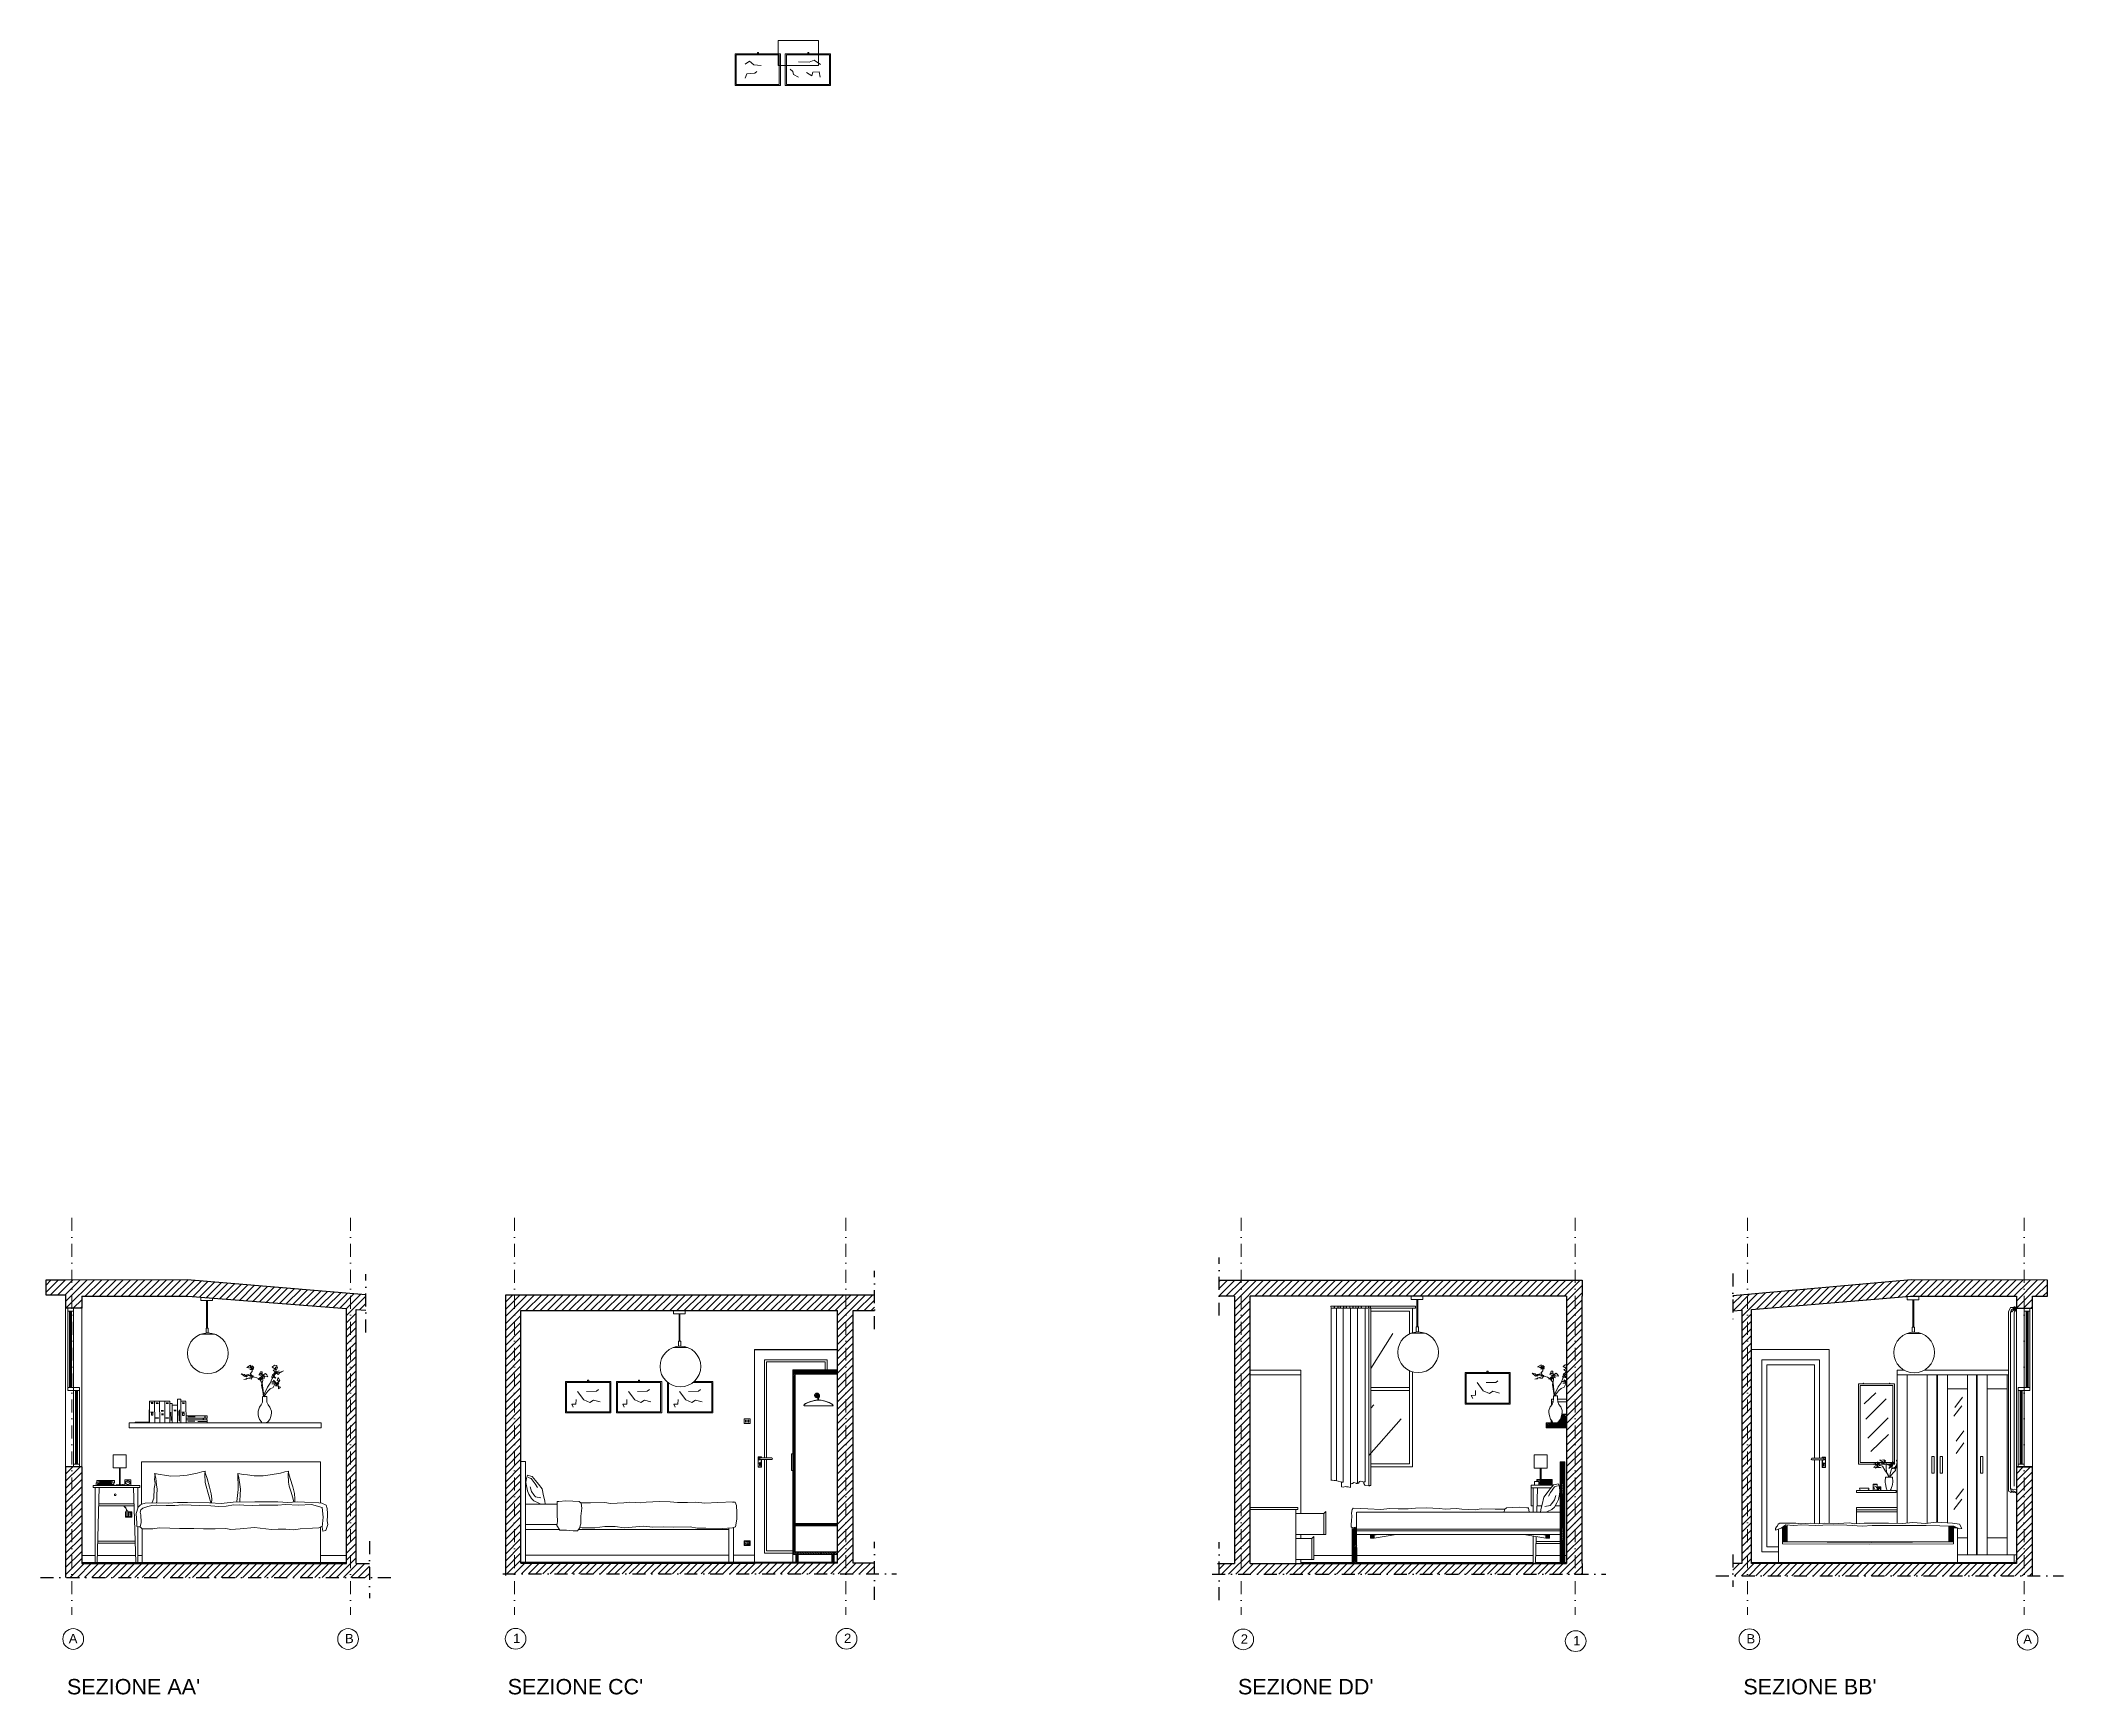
# Model space of a CAD drawing. Header units: centimetres. Extents: x 113170 to 115753, y 56736 to 59771.
# Drawn here: x 113215 to 115203, y 58145 to 59771 of the extents above; entities that cross this region are included whole.
import ezdxf

# ---------------------------------------------------------------- set-up
doc = ezdxf.new("R2010")
doc.units = ezdxf.units.CM
doc.header["$MEASUREMENT"] = 0
doc.linetypes.add('TRATTOPUNTO', pattern=[25.4, 12.7, -6.35, 0, -6.35])
for name, color, linetype, lineweight in [('A-GLAZ-FURR', 4, 'Continuous', 18), ('Arredi', 1, 'Continuous', 15), ('Dettagli', 5, 'Continuous', 5), ('finestre', 4, 'Continuous', 13), ('linee', 255, 'TRATTOPUNTO', 5), ('Muri esterni', 250, 'Continuous', 25), ('Pavimento', 3, 'Continuous', 5), ('punto tratto', 250, 'TRATTOPUNTO', 25), ('Quote', 2, 'Continuous', 18), ('testo', 2, 'Continuous', 5)]:
    doc.layers.add(name, color=color, linetype=linetype, lineweight=lineweight)
doc.layers.add('linee guida', color=6, linetype='Continuous', lineweight=18, plot=False)
doc.styles.get("Standard").update_dxf_attribs({"font": 'Arial.ttf'})
pattern_1 = [(45, (-219.7933, -0.3649), (-0.813172798, 0.813172798), [])]
pattern_2 = [(45, (31.8657, 0), (-0.813172798, 0.813172798), [])]

msp = doc.modelspace()

# ---------------------------------------------------------------- texts
at = {"layer": 'linee', "char_height": 9.12, "attachment_point": 1}
for s, insert in [('2', (114394.7, 58204.1)), ('1', (114721.3, 58202.4)), ('B', (114891.6, 58204.3)), ('A', (115163.5, 58203.9))]:
    msp.add_mtext_dynamic_manual_height_columns(s, width=58.855, gutter_width=1, heights=[0], dxfattribs=dict(at, insert=insert))
at = {"layer": 'Quote', "char_height": 9.12, "attachment_point": 1}
for s, insert in [('A', (113243.2, 58204.5)), ('B', (113514.6, 58204.5)), ('2', (114004.9, 58204.8))]:
    msp.add_mtext_dynamic_manual_height_columns(s, width=58.855, gutter_width=1, heights=[0], dxfattribs=dict(at, insert=insert))
at = {"layer": 'testo', "attachment_point": 1}
for s, width, insert, char_height in [('1', 58.855, (113679.8, 58204.7), 9.12), ("SEZIONE AA'", 535.179, (113241.4, 58160.2), 15.129), ("SEZIONE CC'", 535.179, (113674.4, 58160.2), 15.129), ("SEZIONE DD'", 535.179, (114391.9, 58160.2), 15.129), ("SEZIONE BB'", 535.179, (114888.5, 58160.2), 15.129)]:
    msp.add_mtext_dynamic_manual_height_columns(s, width=width, gutter_width=1, heights=[0], dxfattribs=dict(at, insert=insert, char_height=char_height))

# ---------------------------------------------------------------- hatches: boundary and pattern name
at = {"layer": 'Dettagli'}
h = msp.add_hatch(dxfattribs=at)
h.set_pattern_fill('ANSI31', color=256, scale=40)
h.paths.add_polyline_path([(113240.1, 58259.9), (113538.5, 58259.9), (113538.5, 58273.6), (113525.5, 58273.6), (113525.5, 58523.5), (113535.1, 58522.7), (113535.1, 58537.8), (113359.5, 58552.4), (113240.1, 58552.1), (113220.6, 58552.1), (113220.6, 58537.7), (113240.1, 58537.7), (113240.1, 58524.5), (113256, 58524.5), (113256, 58536.3), (113360.1, 58536.3), (113516.1, 58524.2), (113516.1, 58273.6), (113256, 58273.6), (113256, 58368.6), (113240.1, 58368.6)])
h = msp.add_hatch(dxfattribs=at)
h.set_pattern_fill('ANSI31', color=256, scale=40)
h.set_pattern_definition([(45, (31.8657, 0), (-3.5355339, 3.5355339), [])])
h.paths.add_polyline_path([(114403.8, 58536.3), (114714.8, 58536.3), (114714.8, 58461.4), (114714.9, 58461.4), (114714.8, 58461.3), (114714.8, 58273.6), (114403.8, 58273.6), (114403.8, 58463.6)], flags=16)
h.paths.add_polyline_path([(114403.8, 58463.6), (114453.8, 58463.6), (114453.8, 58459.3), (114403.8, 58459.3)], flags=0)
h.paths.add_polyline_path([(114520.6, 58350.2), (114520.6, 58350.1), (114520.8, 58350.1)], flags=0)
h.paths.add_polyline_path([(114493.5, 58353.9), (114493.5, 58353.9), (114493.5, 58353.9)], flags=0)
h.paths.add_polyline_path([(114483.3, 58526.7), (114566.2, 58526.7), (114566.2, 58524.6), (114563.4, 58524.6), (114563.4, 58465.8), (114587.2, 58465.8), (114587.2, 58441.2), (114563.4, 58441.2), (114563.4, 58368.6), (114522.5, 58368.6), (114522.5, 58524.6), (114517, 58524.6), (114517, 58354), (114516.6, 58354), (114516.3, 58353.9), (114516, 58353.9), (114515.5, 58353.9), (114515.1, 58353.8), (114513.9, 58354.4), (114512.5, 58354.5), (114511.4, 58354.4), (114510.4, 58352.8), (114509.3, 58352.7), (114509.3, 58524.6), (114495.4, 58524.6), (114495.4, 58353.8), (114495.6, 58353.8), (114495.2, 58353.5), (114494.3, 58353.5), (114494.2, 58353.5), (114494.6, 58353.5), (114495.2, 58353.5), (114495.4, 58353.6), (114495.4, 58353.7), (114495.4, 58524.6), (114488.8, 58524.6), (114488.8, 58355), (114487.8, 58355.3), (114486.3, 58355.2), (114484.6, 58355.5), (114483.4, 58355.5), (114483.4, 58524.6)], flags=0)
h.paths.add_polyline_path([(114486.5, 58526.7), (114486.7, 58526.7), (114486.7, 58524.6), (114486.5, 58524.6)], flags=0)
h.paths.add_polyline_path([(114490.1, 58526.7), (114490.3, 58526.7), (114490.3, 58524.6), (114490.1, 58524.6)], flags=0)
h.paths.add_polyline_path([(114492.3, 58526.7), (114492.6, 58526.7), (114492.6, 58524.6), (114492.3, 58524.6)], flags=0)
h.paths.add_polyline_path([(114495.6, 58526.7), (114495.8, 58526.7), (114495.8, 58524.6), (114495.6, 58524.6)], flags=0)
h.paths.add_polyline_path([(114498.2, 58526.7), (114498.5, 58526.7), (114498.5, 58524.6), (114498.2, 58524.6)], flags=0)
h.paths.add_polyline_path([(114501.7, 58526.7), (114501.9, 58526.7), (114501.9, 58524.6), (114501.7, 58524.6)], flags=0)
h.paths.add_polyline_path([(114504.9, 58526.7), (114505.2, 58526.7), (114505.2, 58524.6), (114504.9, 58524.6)], flags=0)
h.paths.add_polyline_path([(114507.6, 58526.7), (114507.8, 58526.7), (114507.8, 58524.6), (114507.6, 58524.6)], flags=0)
h.paths.add_polyline_path([(114510, 58526.7), (114510.3, 58526.7), (114510.3, 58524.6), (114510, 58524.6)], flags=0)
h.paths.add_polyline_path([(114513.1, 58526.7), (114513.3, 58526.7), (114513.3, 58524.6), (114513.1, 58524.6)], flags=0)
h.paths.add_polyline_path([(114517.4, 58526.7), (114517.6, 58526.7), (114517.6, 58524.6), (114517.4, 58524.6)], flags=0)
h.paths.add_polyline_path([(114520.2, 58526.7), (114520.5, 58526.7), (114520.5, 58524.6), (114520.2, 58524.6)], flags=0)
h.paths.add_polyline_path([(114522.1, 58526.7), (114522.3, 58526.7), (114522.3, 58524.6), (114522.1, 58524.6)], flags=0)
h.paths.add_polyline_path([(114403.8, 58328.6), (114450.8, 58328.6), (114450.8, 58326.7), (114448.9, 58326.7), (114448.9, 58322.7), (114476.2, 58322.7), (114478.1, 58324.7), (114478.1, 58302.2), (114476.2, 58302.2), (114453.8, 58302.2), (114453.8, 58298.2), (114464.5, 58298.2), (114466.4, 58300.2), (114466.4, 58281.6), (114504.1, 58281.6), (114504.1, 58308.6), (114504.3, 58308.6), (114503.3, 58309.7), (114503.1, 58312.2), (114503.4, 58315.3), (114503.9, 58320.6), (114503.4, 58323.3), (114504, 58326.8), (114505, 58328), (114519.5, 58327.3), (114532.3, 58326.8), (114541.2, 58327.8), (114549.4, 58327.5), (114559.3, 58327.5), (114566.5, 58328), (114576.9, 58328.5), (114590, 58327.8), (114595.5, 58327.1), (114600.6, 58327.5), (114606.6, 58327.8), (114611.9, 58327.1), (114625.1, 58326.6), (114630.9, 58327.4), (114644.7, 58327), (114654.1, 58327), (114655.9, 58328.4), (114662, 58328.8), (114669, 58329.2), (114675.9, 58328.4), (114677.5, 58328.4), (114678, 58324), (114682.1, 58324), (114682.1, 58330.3), (114680.1, 58330.3), (114680.1, 58348.2), (114680.1, 58350.6), (114683.3, 58350.6), (114683.3, 58354.3), (114685.6, 58354.3), (114685.6, 58356.1), (114689, 58356.1), (114689, 58367.4), (114682.8, 58367.4), (114682.8, 58380.4), (114695.8, 58380.4), (114695.8, 58367.4), (114689.8, 58367.4), (114689.8, 58356.1), (114700.5, 58356.1), (114700.5, 58353.3), (114700.5, 58350.6), (114701.6, 58350.6), (114701.9, 58351), (114706.7, 58352.1), (114707.1, 58350.6), (114708.6, 58350.6), (114708.6, 58373.6), (114713.1, 58373.6), (114713.1, 58311.6), (114713.1, 58273.6), (114708.6, 58273.6), (114708.6, 58274.6), (114684.1, 58274.6), (114684.1, 58273.6), (114682.1, 58273.6), (114682.1, 58274.6), (114508.6, 58274.6), (114508.6, 58273.6), (114504.1, 58273.6), (114504.1, 58281.6), (114466.4, 58281.6), (114466.4, 58277.7), (114464.5, 58277.7), (114448.9, 58277.7), (114448.9, 58273.6), (114403.8, 58273.6)], flags=0)
h.paths.add_polyline_path([(114615, 58461.3), (114636.6, 58461.3), (114636.6, 58462.7), (114637.7, 58462.7), (114637.7, 58461.3), (114659.4, 58461.3), (114659.4, 58430.3), (114615, 58430.3)], flags=0)
h.paths.add_polyline_path([(114616, 58460.3), (114658.4, 58460.3), (114658.4, 58431.3), (114616, 58431.3)], flags=0)
h.paths.add_polyline_path([(114508.5, 58307.4), (114708.6, 58307.4), (114708.6, 58305.8), (114508.5, 58305.8)], flags=0)
h.paths.add_polyline_path([(114697.9, 58302.1), (114697.9, 58298.6), (114694.3, 58298.6), (114694.3, 58302.1), (114525.6, 58302.1), (114525.6, 58298.6), (114522, 58298.6), (114522, 58302.1)], flags=0)
h.paths.add_polyline_path([(114691.4, 58458.5), (114691.4, 58458.6), (114691.3, 58458.5)], flags=0)
h.paths.add_polyline_path([(114680.9, 58460.7), (114683.9, 58460.1), (114685.3, 58458.5), (114686.3, 58459.1), (114686, 58459.6), (114686.9, 58459.4), (114687.1, 58459.6), (114687.3, 58459.4), (114686.9, 58459.4), (114686.3, 58459.1), (114686.7, 58458.3), (114686, 58457.8), (114685.3, 58458.5), (114684.2, 58457.9)], flags=0)
h.paths.add_polyline_path([(114690.2, 58466.5), (114691.6, 58468.4), (114693.1, 58466.8), (114691.5, 58466.6), (114692.9, 58465.5), (114692.6, 58464.9), (114689.2, 58464.9), (114691, 58465.9), (114690.6, 58466.3), (114690.5, 58466.3), (114688.3, 58466.2)], flags=0)
h.paths.add_polyline_path([(114702.4, 58458.6), (114702.4, 58458.6), (114702.4, 58458.6)], flags=0)
h.paths.add_polyline_path([(114683.5, 58454.8), (114686.2, 58455.7), (114686.2, 58456.2), (114687.3, 58456.1), (114689.2, 58456.7), (114691.2, 58457.1), (114691.6, 58457.4), (114691.5, 58458.7), (114691.6, 58458.5), (114692.4, 58458.5), (114692.5, 58457.8), (114696, 58456.7), (114698, 58455.6), (114699.5, 58457), (114700.8, 58456.5), (114701.1, 58456.6), (114701.6, 58458.1), (114701.6, 58458.4), (114698, 58459.8), (114699.3, 58460.4), (114698.9, 58460.5), (114699.8, 58462.7), (114700.4, 58462.6), (114701.4, 58462.6), (114701.4, 58460.4), (114701.9, 58459.6), (114702.7, 58459.6), (114702.8, 58459.9), (114704.4, 58460.8), (114705.9, 58459.5), (114706.8, 58457.8), (114703.7, 58458), (114703.1, 58459.6), (114702.7, 58459.6), (114702.2, 58458.4), (114702.9, 58458.1), (114703.7, 58456.3), (114701.9, 58456.4), (114701.8, 58456.2), (114702, 58454.1), (114701.3, 58451.6), (114701.5, 58451.3), (114702.4, 58444.2), (114702.9, 58439.5), (114706.5, 58447.4), (114709.4, 58451.3), (114711.1, 58456), (114711.8, 58456.9), (114710.7, 58457.2), (114711.9, 58459.5), (114711.4, 58460.1), (114712.8, 58460.5), (114713.8, 58461.6), (114713.6, 58461.7), (114714, 58461.9), (114714.4, 58462.3), (114714.6, 58462.1), (114714, 58461.9), (114713.9, 58461.8), (114714.6, 58461.2), (114712.8, 58460.5), (114712, 58459.6), (114711.9, 58459.5), (114714.8, 58456.3), (114711.8, 58456.9), (114711.1, 58456), (114709.4, 58451.3), (114706.5, 58447.4), (114702.9, 58439.5), (114703, 58438.4), (114705.9, 58438.4), (114705.9, 58437.1), (114705.9, 58436), (114706, 58435.2), (114714.8, 58435.2), (114714.8, 58412.3), (114714.8, 58412), (114714.8, 58407), (114694.9, 58407), (114694.9, 58412), (114699.8, 58412), (114699.8, 58414.6), (114698.9, 58415.6), (114697.9, 58418.8), (114697.6, 58420.4), (114697.3, 58422.1), (114697.3, 58424), (114698.8, 58427.7), (114700, 58429.4), (114700, 58435.2), (114701.8, 58435.2), (114701.8, 58436), (114701.8, 58437.1), (114701.8, 58438.4), (114702.3, 58438.4), (114702.6, 58439.1), (114702.1, 58443.2), (114700.8, 58449.6), (114701.3, 58451.6), (114699.1, 58455), (114698.3, 58455.4), (114697.3, 58455), (114698, 58455.6), (114696, 58456.7), (114692.5, 58457.8), (114692.5, 58457.3), (114692.4, 58457.3), (114691.6, 58457), (114691.6, 58457.2), (114691.2, 58457.1), (114691, 58457), (114690.8, 58455.4), (114689.2, 58456), (114687.3, 58456.1), (114686.2, 58455.7), (114686.1, 58455.3)], flags=0)
h.paths.add_polyline_path([(114691.8, 58466.3), (114691.5, 58465.8), (114691.5, 58465.6), (114691.2, 58466.4)], flags=0)
h.paths.add_polyline_path([(114710.5, 58452.5), (114712.7, 58453.4), (114712.4, 58454.3), (114713, 58453.5), (114712.7, 58453.4), (114713.3, 58451.9)], flags=0)
h.paths.add_polyline_path([(114707.4, 58413.9), (114714.1, 58413.9), (114714.5, 58414.1), (114707.5, 58414.1)], flags=0)
h.paths.add_polyline_path([(114710.1, 58420.5), (114714.8, 58420.5), (114714.8, 58417.7), (114714.8, 58414.5), (114707.9, 58414.5), (114707.1, 58413.5), (114707, 58413.4), (114713.6, 58413.4), (114714.1, 58413.1), (114707, 58413.1), (114706.4, 58412.6), (114714.3, 58412.6), (114714.8, 58412.3), (114706, 58412.3), (114706.8, 58412.9), (114707.1, 58413.5), (114708.8, 58415.6), (114709.8, 58418.8), (114710.1, 58420.4)], flags=0)
h.paths.add_polyline_path([(114701.2, 58412.3), (114701.1, 58412.6), (114701.2, 58412.3)], flags=0)
h.paths.add_polyline_path([(114682.1, 58350.6), (114691.1, 58350.6), (114691.1, 58350.8), (114687.4, 58350.8)], flags=0)
h.paths.add_polyline_path([(114687.4, 58353.6), (114689, 58353.6), (114689, 58353.9), (114688.2, 58353.9)], flags=0)
h.paths.add_polyline_path([(114687.4, 58353.3), (114687.4, 58353), (114689, 58353), (114689, 58353.3)], flags=0)
h.paths.add_polyline_path([(114373.5, 58263.1), (114730.1, 58263.1), (114730.1, 58536.3), (114730.1, 58552.1), (114373.5, 58552.1), (114373.5, 58536.3), (114388.5, 58536.3), (114388.5, 58273.6), (114373.5, 58273.6)])
h = msp.add_hatch(dxfattribs=at)
h.set_pattern_fill('ANSI31', color=256, scale=40)
h.paths.add_polyline_path([(114878.2, 58536.8), (114878.2, 58521.9), (114887.1, 58522.6), (114887.1, 58273.6), (114878.2, 58273.6), (114878.2, 58261.6), (115172.6, 58261.6), (115172.6, 58368.6), (115156.7, 58368.6), (115156.7, 58273.6), (114896.6, 58273.6), (114896.6, 58523.4), (115052.6, 58536.3), (115156.7, 58536.3), (115156.7, 58524.5), (115172.6, 58524.5), (115172.6, 58536.3), (115187.2, 58536.3), (115187.2, 58552.1), (115053.2, 58552.4)])
h = msp.add_hatch(dxfattribs=at)
h.set_pattern_fill('ANSI31', color=256, scale=40)
h.set_pattern_definition([(45, (43.829, -1e-10), (-3.5355339, 3.5355339), [])])
h.paths.add_polyline_path([(113687.4, 58522.3), (113998.4, 58522.3), (113998.4, 58274), (113896.4, 58274), (113896.4, 58274), (113891.7, 58274), (113687.4, 58274)], flags=16)
h.paths.add_polyline_path([(113731.2, 58452.7), (113752.9, 58452.7), (113752.9, 58454), (113754, 58454), (113754, 58452.7), (113775.7, 58452.7), (113775.7, 58421.7), (113731.2, 58421.7)], flags=0)
h.paths.add_polyline_path([(113732.2, 58451.7), (113774.7, 58451.7), (113774.7, 58422.7), (113732.2, 58422.7)], flags=0)
h.paths.add_polyline_path([(113780.5, 58452.7), (113802.4, 58452.7), (113802.4, 58454), (113803.5, 58454), (113803.5, 58452.7), (113822.9, 58452.7), (113822.9, 58465.8), (113862.3, 58465.8), (113862.3, 58452.7), (113874.2, 58452.7), (113874.2, 58421.7), (113829.8, 58421.7), (113829.8, 58441.2), (113824.9, 58441.2), (113824.9, 58421.7), (113780.5, 58421.7)], flags=0)
h.paths.add_polyline_path([(113687.4, 58374), (113692, 58374), (113692, 58331.9), (113711.3, 58331.9), (113711.3, 58332.1), (113706.2, 58332.4), (113704.3, 58333.2), (113700.1, 58335.2), (113697.7, 58337.5), (113695.3, 58341.8), (113693.8, 58345), (113692.8, 58349.9), (113692.2, 58353.3), (113692.9, 58357.1), (113693.9, 58360.5), (113698.6, 58359.3), (113701.8, 58355.3), (113704.8, 58351.7), (113708.2, 58347.2), (113709.6, 58340.1), (113711, 58335.3), (113711.3, 58331.9), (113723.1, 58331.9), (113723.1, 58334.5), (113724.6, 58334.5), (113731.5, 58335.3), (113738.5, 58334.9), (113744.6, 58334.5), (113746.4, 58333.2), (113746.6, 58333.2), (113747.3, 58328), (113746.2, 58320.3), (113746.2, 58312.6), (113745.2, 58309), (113747.7, 58308.9), (113752.3, 58308.9), (113760, 58308.9), (113769.7, 58310.1), (113780.1, 58310.1), (113788.9, 58308.9), (113808.2, 58310.4), (113817.1, 58309.3), (113827.1, 58309.7), (113837.5, 58309.3), (113853.7, 58309.7), (113860.6, 58308.5), (113869.1, 58308.5), (113877.2, 58307.8), (113885.6, 58308.1), (113895.3, 58308.9), (113896.4, 58309.2), (113896.4, 58282), (113916.8, 58282), (113916.8, 58275), (113954.5, 58275), (113954.5, 58365), (113953.2, 58365), (113953.2, 58381.4), (113954.5, 58381.4), (113954.5, 58459.8), (113954.5, 58464), (113998.4, 58464), (113998.4, 58459.8), (113998.4, 58274), (113960.7, 58274), (113960.7, 58275), (113906.1, 58275), (113906.1, 58274), (113687.4, 58274), (113687.4, 58275)], flags=0)
h.paths.add_polyline_path([(113722.7, 58311), (113725.2, 58307.2), (113692, 58307.2), (113692, 58311.9), (113722.9, 58311.9)], flags=0)
h.paths.add_polyline_path([(113933.7, 58377.4, -1), (113933.7, 58375.9), (113923.7, 58375.9), (113923.7, 58368.5), (113920.5, 58368.5), (113920.5, 58378.6), (113923.7, 58378.6), (113923.7, 58377.4)], flags=0)
h.paths.add_polyline_path([(113906.8, 58415.9), (113909, 58415.9), (113912.5, 58415.9), (113912.5, 58411.4), (113906.8, 58411.4)], flags=0)
h.paths.add_polyline_path([(113908, 58414.6), (113908.8, 58414.6), (113908.8, 58412.5), (113908, 58412.5)], flags=0)
h.paths.add_polyline_path([(113910.4, 58414.6), (113911.2, 58414.6), (113911.2, 58412.5), (113910.4, 58412.5)], flags=0)
h.paths.add_polyline_path([(113922.4, 58371.8), (113922.4, 58370.2, -1.005586), (113921.9, 58370.2), (113921.9, 58371.8, -3.95237)], flags=0)
h.paths.add_polyline_path([(113975.9, 58438.6, 1), (113979.9, 58438.6, 1)], flags=0)
edge = h.paths.add_edge_path(flags=0)
edge.add_ellipse((113973.3, 58431.5), major_axis=(8.01, 2.45), ratio=0.213497, start_angle=399.1495, end_angle=555.9943, ccw=False)
edge.add_line((113979.2, 58434.5), (113979.2, 58436.5))
edge.add_arc((113977.7, 58438.3), 2.28, 310.0516, 513.1514)
edge.add_arc((113978.3, 58438.4), 2.72, -52.0948, 160.9475, ccw=False)
edge.add_line((113979.9, 58436.3), (113979.9, 58434.5))
edge.add_ellipse((113986.1, 58431.5), major_axis=(-8.01, 2.45), ratio=0.213497, start_angle=150.6516, end_angle=331.6524, ccw=False)
edge.add_line((113992.8, 58428.6), (113965.5, 58428.7))
edge = h.paths.add_edge_path(flags=0)
edge.add_spline(control_points=[(113966.1, 58428.8), (113966, 58428.8), (113965.8, 58428.9), (113965.7, 58428.9), (113965.6, 58429), (113965.5, 58429.1), (113965.5, 58429.1), (113965.5, 58429.2), (113965.5, 58429.2), (113965.6, 58429.4), (113965.6, 58429.5), (113965.9, 58429.8), (113966.1, 58430), (113967, 58430.6), (113967.9, 58431.1), (113970, 58432.1), (113971.2, 58432.5), (113973.5, 58433.3), (113974.6, 58433.5), (113976.5, 58434), (113977.4, 58434.1), (113978.6, 58434.3), (113979, 58434.3), (113979.3, 58434.3)], knot_values=[0.668708, 0.668708, 0.668708, 0.668708, 0.794413, 0.794413, 0.931147, 0.931147, 1.067881, 1.067881, 1.204615, 1.204615, 1.37181, 1.37181, 1.600558, 1.600558, 2.08227, 2.08227, 2.563983, 2.563983, 2.945504, 2.945504, 3.327024, 3.327024, 3.509861, 3.509861, 3.509861, 3.509861], degree=3, periodic=0)
edge.add_spline(control_points=[(113979.3, 58434.3), (113979.8, 58434.4), (113980.4, 58434.3), (113982, 58434.2), (113982.9, 58434), (113984.9, 58433.6), (113985.9, 58433.3), (113988.2, 58432.5), (113989.4, 58432.1), (113991.6, 58431.1), (113992.4, 58430.6), (113993.3, 58430), (113993.6, 58429.8), (113993.8, 58429.5), (113993.9, 58429.4), (113993.9, 58429.3), (113994, 58429.2), (113993.9, 58429.1), (113993.9, 58429.1), (113993.8, 58429), (113993.8, 58428.9), (113993.6, 58428.9), (113993.5, 58428.8), (113993.2, 58428.8), (113993, 58428.7), (113992.7, 58428.7)], knot_values=[0.492136, 0.492136, 0.492136, 0.492136, 0.851545, 0.851545, 1.233065, 1.233065, 1.614586, 1.614586, 2.096298, 2.096298, 2.578011, 2.578011, 2.806759, 2.806759, 2.973953, 2.973953, 3.110688, 3.110688, 3.247422, 3.247422, 3.384156, 3.384156, 3.52089, 3.52089, 3.670313, 3.670313, 3.670313, 3.670313], degree=3, periodic=0)
edge.add_line((113992.7, 58428.7), (113965.8, 58428.8))
h.paths.add_polyline_path([(113906.8, 58296), (113909, 58296), (113912.5, 58296), (113912.5, 58291.5), (113906.8, 58291.5)], flags=0)
h.paths.add_polyline_path([(113907.2, 58295.6), (113909, 58295.6), (113912.1, 58295.6), (113912.1, 58291.8), (113907.2, 58291.8)], flags=0)
h.paths.add_polyline_path([(113908.5, 58294.9, -2.124127), (113908.2, 58294.9, -2.124127)], flags=0)
h.paths.add_polyline_path([(113910.9, 58294.9, -2.124127), (113910.7, 58294.9, -2.124127)], flags=0)
h.paths.add_polyline_path([(113908.5, 58292.4, -2.124127), (113908.2, 58292.4, -2.124127)], flags=0)
h.paths.add_polyline_path([(113911, 58292.4, -2.124127), (113910.7, 58292.4, -2.124127)], flags=0)
h.paths.add_polyline_path([(113954.5, 58285), (113998.4, 58285), (113998.4, 58282.7), (113954.5, 58282.7)], flags=0)
h.paths.add_polyline_path([(113672.1, 58263.4), (114034.8, 58263.4), (114034.8, 58274), (114013.7, 58274), (114013.7, 58522.3), (114034.8, 58522.3), (114034.8, 58537.6), (113672.1, 58537.6), (113672.1, 58522.3)])
h = msp.add_hatch(dxfattribs=at)
h.set_pattern_fill('ANSI31', color=256, scale=3)
h.paths.add_polyline_path([(115153.3, 58524.4, 1), (115156.7, 58524.4, 1)])
h = msp.add_hatch(dxfattribs=at)
h.set_pattern_fill('ANSI31', color=256, scale=9.2)
h.set_pattern_definition(pattern_1)
h.paths.add_polyline_path([(113998.4, 58459.8), (113998.4, 58464), (113954.5, 58464), (113954.5, 58459.8)])
h = msp.add_hatch(dxfattribs=at)
h.set_pattern_fill('ANSI31', color=256, scale=9.2)
h.set_pattern_definition(pattern_1)
h.paths.add_polyline_path([(113956.8, 58459.8), (113954.5, 58459.8), (113954.5, 58285), (113956.8, 58285)])
h = msp.add_hatch(dxfattribs=at)
h.set_pattern_fill('ANSI31', color=256, scale=9.2)
h.set_pattern_definition(pattern_1)
h.paths.add_polyline_path([(113979.9, 58438.6, 1), (113975.9, 58438.6, 1)])
h = msp.add_hatch(dxfattribs=at)
h.set_pattern_fill('ANSI31', color=256, scale=9.2)
h.set_pattern_definition(pattern_2)
h.paths.add_polyline_path([(114714.8, 58412), (114700, 58412), (114699.8, 58412), (114694.9, 58412), (114694.9, 58407), (114714.8, 58407)])
h = msp.add_hatch(dxfattribs=at)
h.set_pattern_fill('ANSI31', color=256, scale=9.2)
h.set_pattern_definition(pattern_2)
h.paths.add_polyline_path([(114713.1, 58311.6), (114708.6, 58311.6), (114708.6, 58291.5), (114708.6, 58273.6), (114713.1, 58273.6)])
h.paths.add_polyline_path([(114713.1, 58373.6), (114708.6, 58373.6), (114708.6, 58311.6), (114713.1, 58311.6)])
h = msp.add_hatch(dxfattribs=at)
h.set_pattern_fill('ANSI31', color=256, scale=9.2)
h.set_pattern_definition(pattern_1)
h.paths.add_polyline_path([(113956.8, 58312.9), (113956.8, 58310.6), (113998.4, 58310.6), (113998.4, 58312.9)])
h = msp.add_hatch(dxfattribs=at)
h.set_pattern_fill('ANSI31', color=256, scale=9.2)
h.set_pattern_definition(pattern_2)
h.paths.add_polyline_path([(114508.5, 58293.8), (114508.3, 58309.2), (114505.8, 58309), (114505.1, 58308.8), (114504.1, 58308), (114504.1, 58273.6), (114508.6, 58273.6), (114508.6, 58292.2), (114508.5, 58292.2)])
h = msp.add_hatch(dxfattribs=at)
h.set_pattern_fill('ANSI31', color=256, scale=5)
h.set_pattern_definition([(45, (32.253, 9.7791), (-0.4419417382, 0.4419417382), [])])
h.paths.add_polyline_path([(114522, 58301.8), (114522, 58298.6), (114525.6, 58298.6), (114525.6, 58301.8)])
h = msp.add_hatch(dxfattribs=at)
h.set_pattern_fill('ANSI31', color=256, scale=9.2)
h.set_pattern_definition([(45, (32.253, 9.7791), (-0.813172798, 0.813172798), [])])
h.paths.add_polyline_path([(114694.3, 58298.6), (114697.9, 58298.6), (114697.9, 58301.8), (114694.3, 58301.8)])
h = msp.add_hatch(dxfattribs=at)
h.set_pattern_fill('ANSI31', color=256, scale=9)
h.set_pattern_definition([(45, (-420.8613, -74.6213), (-0.795495129, 0.795495129), [])])
h.paths.add_polyline_path([(114931.6, 58308.7), (114926.9, 58308.7), (114926.9, 58294.9), (114931.6, 58294.9)])
h.paths.add_polyline_path([(114931.6, 58308.7), (114931.6, 58311.4), (114928.1, 58310.2), (114926.9, 58308.6)])
h = msp.add_hatch(dxfattribs=at)
h.set_pattern_fill('ANSI31', color=256, scale=9)
h.set_pattern_definition([(45, (114053.3896, 58047.853), (-0.7954951, 0.7954951), [])])
h.paths.add_polyline_path([(115095, 58308.7), (115090.3, 58308.7), (115090.3, 58294.9), (115095, 58294.9)])
h.paths.add_polyline_path([(115095.4, 58310.4), (115090.3, 58310.5), (115090.3, 58308.7), (115098.9, 58308.7)])
h = msp.add_hatch(dxfattribs=at)
h.set_pattern_fill('ANSI31', color=256, scale=9.2)
h.set_pattern_definition(pattern_1)
h.paths.add_polyline_path([(113998.4, 58285), (113954.5, 58285), (113954.5, 58282.7), (113998.4, 58282.7)])
h.paths.add_polyline_path([(113957.5, 58275), (113959.8, 58275), (113959.8, 58282.7), (113957.5, 58282.7)])
h.paths.add_polyline_path([(113992.9, 58275), (113995.2, 58275), (113995.2, 58282.7), (113992.9, 58282.7)])

# ---------------------------------------------------------------- linework, layer by layer
for p, q in [((113916.8, 58484), (113998.4, 58484)), ((114896.6, 58274), (114896.6, 58484)), ((114714.6, 58462.1), (114714.8, 58462.1)), ((113687.4, 58274), (113916.8, 58274)), ((114684.1, 58273.6), (114682.1, 58273.6)), ((115156.7, 58273.6), (115156.7, 58276.6))]:
    msp.add_line(p, q)
msp.add_lwpolyline([(114714.8, 58412.3), (114706, 58412.3)])
msp.add_arc((115013.5, 58293.9), 0.903, 23.101, 24.4648)
at = {"layer": 'A-GLAZ-FURR'}
for p, q in [((113242.1, 58521.6), (113242.1, 58524.5)), ((113242.1, 58521.6), (113247.8, 58521.6)), ((113247.8, 58521.6), (113247.8, 58524.5)), ((115164.3, 58521.6), (115164.3, 58524.5)), ((115170.1, 58521.6), (115164.3, 58521.6)), ((115170.1, 58521.6), (115170.1, 58524.5))]:
    msp.add_line(p, q, dxfattribs=at)
at = {"layer": 'Arredi'}
for p, q in [((113372.8, 58499), (113386.8, 58499)), ((113378.5, 58500.2), (113378.5, 58500.3)), ((114561.9, 58500.1), (114575.9, 58500.1)), ((114567.6, 58501.3), (114567.6, 58501.3)), ((115049.3, 58499.8), (115063.3, 58499.8)), ((115055, 58501.1), (115055, 58501.1)), ((113837, 58486.1), (113851.1, 58486.1)), ((113842.8, 58487.3), (113842.8, 58487.3)), ((113916.8, 58275), (113916.8, 58484)), ((115078.7, 58459.3), (115078.7, 58314.3)), ((115089, 58459.3), (115089, 58313.6)), ((115108.6, 58459.3), (115108.6, 58282.1)), ((115117.7, 58282.1), (115117.7, 58459.3)), ((115128, 58459.3), (115128, 58282.1)), ((115147.6, 58282.1), (115147.6, 58459.3)), ((115049.4, 58441.2), (115049.4, 58313.4)), ((115069, 58313.2), (115069, 58441.2)), ((113302.5, 58412), (113491.2, 58412)), ((113302.5, 58407), (113302.5, 58412)), ((113491.2, 58407), (113302.5, 58407)), ((113491.2, 58412), (113491.2, 58407)), ((113328.6, 58357.6), (113327.5, 58362.1)), ((113327.5, 58362.1), (113333.1, 58361.1)), ((113328, 58361.6), (113327.5, 58356.4)), ((113333.1, 58361.1), (113337.2, 58360.5)), ((113337.2, 58360.5), (113343.6, 58359.6)), ((113343.6, 58359.6), (113352.4, 58359.8)), ((113352.4, 58359.8), (113359.4, 58360.5)), ((113359.4, 58360.5), (113369.4, 58362.5)), ((113369.4, 58362.5), (113373.9, 58363.7)), ((113373.9, 58363.7), (113377.1, 58364.3)), ((113377.1, 58364.3), (113377, 58361.1)), ((113379.1, 58357.1), (113377, 58363.9)), ((113377, 58361.1), (113377.1, 58353.4)), ((113409.2, 58362.1), (113409.2, 58358.2)), ((113410.3, 58357.8), (113409.3, 58362.3)), ((113409.3, 58362.3), (113414.8, 58361.2)), ((113414.8, 58361.2), (113418.9, 58360.7)), ((113418.9, 58360.7), (113425.4, 58359.8)), ((113425.4, 58359.8), (113434.2, 58360)), ((113434.2, 58360), (113441.1, 58360.7)), ((113441.1, 58360.7), (113451.2, 58362.6)), ((113451.2, 58362.6), (113455.6, 58363.9)), ((113455.6, 58363.9), (113458.9, 58364.4)), ((113458.9, 58364.4), (113458.7, 58361.2)), ((113460.8, 58357.3), (113458.7, 58364.1)), ((113458.7, 58361.2), (113458.9, 58353.5)), ((113693.9, 58360.5), (113692.9, 58357.1)), ((113698.6, 58359.3), (113693.7, 58360.5)), ((113701.8, 58355.3), (113698.6, 58359.3)), ((113313, 58350.5), (113267, 58350.5)), ((113267, 58350.5), (113267, 58348.5)), ((113267, 58348.5), (113313, 58348.5)), ((113269, 58348.5), (113269, 58274.6)), ((113269, 58348.5), (113269, 58318.5)), ((113269, 58348.5), (113269, 58328.5)), ((113271, 58274.6), (113272.9, 58348.5)), ((113308.9, 58274.6), (113306.9, 58348.5)), ((113311, 58348.5), (113311, 58327.8)), ((113311, 58327.8), (113311, 58348.5)), ((113313, 58350.5), (113313, 58348.5)), ((113327.2, 58347.3), (113326.9, 58337.8)), ((113328, 58352.4), (113327.2, 58347.3)), ((113327.5, 58356.4), (113328, 58352.4)), ((113329.5, 58351), (113328.6, 58357.6)), ((113330, 58346.6), (113329.5, 58351)), ((113329.6, 58335.1), (113329.8, 58341.2)), ((113329.8, 58341.2), (113330, 58346.6)), ((113377.1, 58353.4), (113378, 58349.6)), ((113378, 58349.6), (113379.8, 58343.7)), ((113381.6, 58348.7), (113379.1, 58357.1)), ((113379.8, 58343.7), (113381.8, 58336.9)), ((113383, 58342.3), (113381.6, 58348.7)), ((113383.6, 58337.1), (113383, 58342.3)), ((113409, 58340.4), (113408.3, 58334.7)), ((113409.5, 58346.5), (113409, 58340.4)), ((113409.2, 58358.2), (113409.7, 58351.5)), ((113409.7, 58351.5), (113409.5, 58346.5)), ((113411.2, 58351.2), (113410.3, 58357.8)), ((113411.8, 58346.7), (113411.2, 58351.2)), ((113411.3, 58335.2), (113411.6, 58341.3)), ((113411.6, 58341.3), (113411.8, 58346.7)), ((113458.9, 58353.5), (113459.8, 58349.7)), ((113459.8, 58349.7), (113461.6, 58343.8)), ((113463.3, 58348.9), (113460.8, 58357.3)), ((113461.6, 58343.8), (113463.5, 58337)), ((113464.8, 58342.4), (113463.3, 58348.9)), ((113465.3, 58337.2), (113464.8, 58342.4)), ((113692.9, 58357.1), (113692.2, 58353.3)), ((113692.2, 58353.3), (113692.8, 58349.9)), ((113692.8, 58349.9), (113693.8, 58345)), ((113693.8, 58345), (113695.3, 58341.8)), ((113694.5, 58358.3), (113697.6, 58357.3)), ((113695.3, 58341.8), (113697.7, 58337.5)), ((113696.4, 58348.9), (113697.8, 58344.6)), ((113697.6, 58357.3), (113701.4, 58351.9)), ((113697.8, 58344.6), (113700.2, 58341.1)), ((113700.2, 58341.1), (113701.9, 58339.1)), ((113701.4, 58351.9), (113703.7, 58348.3)), ((113704.8, 58351.7), (113701.8, 58355.3)), ((113708.2, 58347.2), (113704.8, 58351.7)), ((113709.6, 58340.1), (113708.2, 58347.2)), ((113711, 58335.3), (113709.6, 58340.1)), ((114701.6, 58350.6), (114680.1, 58350.6)), ((114680.1, 58350.6), (114680.1, 58348.2)), ((114699.7, 58348.2), (114680.1, 58348.2)), ((114701.6, 58350.6), (114682.1, 58350.6)), ((114682.1, 58348.2), (114682.1, 58324)), ((114682.1, 58348.2), (114682.1, 58341.4)), ((114685.5, 58324), (114686.2, 58348.2)), ((114692.3, 58338.8), (114695.7, 58343.3)), ((114695.7, 58343.3), (114698.8, 58347)), ((114699.1, 58343.5), (114696.9, 58339.9)), ((114698.8, 58347), (114701.9, 58351)), ((114702.9, 58348.9), (114699.1, 58343.5)), ((114701.9, 58351), (114706.8, 58352.1)), ((114704.2, 58340.5), (114702.8, 58336.2)), ((114706, 58349.9), (114702.9, 58348.9)), ((114706.6, 58352.1), (114707.7, 58348.7)), ((114707.7, 58341.6), (114706.7, 58336.6)), ((114708.6, 58350.6), (114707.1, 58350.6)), ((114707.7, 58348.7), (114708.3, 58344.9)), ((114708.3, 58344.9), (114707.7, 58341.6)), ((114999.8, 58343.5), (114999.8, 58345.5)), ((114999.8, 58345.5), (115038.6, 58345.5)), ((115038.6, 58343.5), (114999.8, 58343.5)), ((115038.6, 58345.5), (115038.6, 58343.5)), ((113272.4, 58330.5), (113307.4, 58330.5)), ((113307.3, 58332.5), (113272.5, 58332.5)), ((113311.5, 58329.2), (113309.4, 58323)), ((113309.4, 58323), (113309.9, 58313.2)), ((113311.5, 58329.2), (113313.8, 58331.5)), ((113313.2, 58324.2), (113313.9, 58326.5)), ((113314, 58321.4), (113313.2, 58324.2)), ((113313.8, 58331.5), (113314.9, 58332.1)), ((113313.9, 58326.5), (113316, 58328.1)), ((113314.4, 58314), (113314, 58321.4)), ((113314.9, 58332.1), (113318.1, 58332.9)), ((113316, 58328.1), (113320.7, 58329.8)), ((113318.1, 58332.9), (113329.9, 58333.2)), ((113320.7, 58329.8), (113324.9, 58330.8)), ((113324.9, 58330.8), (113329.5, 58331.1)), ((113326.9, 58337.8), (113325.2, 58333.5)), ((113325.2, 58333.5), (113325.3, 58333.1)), ((113329.5, 58331.1), (113338.9, 58330.8)), ((113329.9, 58333.2), (113341.1, 58332.9)), ((113338.9, 58330.8), (113344.1, 58330.7)), ((113341.1, 58332.9), (113350, 58333.5)), ((113344.1, 58330.7), (113347.3, 58330.6)), ((113347.3, 58330.6), (113355, 58331.4)), ((113350, 58333.5), (113359.8, 58333.8)), ((113355, 58331.4), (113363.4, 58331)), ((113359.8, 58333.8), (113381.4, 58333.2)), ((113363.4, 58331), (113372.1, 58330.6)), ((113372.1, 58330.6), (113382.9, 58330.4)), ((113381.4, 58333.2), (113392.9, 58332.6)), ((113381.8, 58336.9), (113382.9, 58333.1)), ((113382.9, 58330.4), (113390.7, 58329.6)), ((113383.4, 58333.1), (113383.6, 58337.1)), ((113390.7, 58329.6), (113397.8, 58330.2)), ((113392.9, 58332.6), (113404.7, 58334.1)), ((113397.8, 58330.2), (113405.2, 58331.4)), ((113404.7, 58334.1), (113425.9, 58334.4)), ((113405.2, 58331.4), (113415.2, 58331.1)), ((113408.3, 58334.7), (113408.1, 58334.1)), ((113415.2, 58331.1), (113423.7, 58330.6)), ((113423.7, 58330.6), (113430.1, 58330.9)), ((113425.9, 58334.4), (113440.9, 58334.4)), ((113430.1, 58330.9), (113439.8, 58331.1)), ((113439.8, 58331.1), (113448.6, 58331)), ((113440.9, 58334.4), (113448.7, 58334.4)), ((113448.6, 58331), (113456, 58331.7)), ((113448.7, 58334.4), (113458.4, 58333.8)), ((113456, 58331.7), (113469, 58331.1)), ((113458.4, 58333.8), (113467.6, 58334.4)), ((113463.5, 58337), (113464.4, 58334.1)), ((113465.2, 58334.2), (113465.3, 58337.2)), ((113467.6, 58334.4), (113474.8, 58334.1)), ((113469, 58331.1), (113481.6, 58331.7)), ((113474.8, 58334.1), (113488.9, 58333.2)), ((113481.6, 58331.7), (113492.1, 58328.6)), ((113488.9, 58333.2), (113491.8, 58333)), ((113491.8, 58333), (113496, 58331.1)), ((113492.1, 58328.6), (113493.1, 58319.3)), ((113496, 58331.1), (113497.1, 58327.8)), ((113497.1, 58327.8), (113497.5, 58323)), ((113497.4, 58320.4), (113497.1, 58315.7)), ((113497.5, 58323), (113497.4, 58320.4)), ((113697.7, 58337.5), (113700.1, 58335.2)), ((113700.1, 58335.2), (113704.3, 58333.2)), ((113701.9, 58339.1), (113707.1, 58338.1)), ((113704.3, 58333.2), (113706.2, 58332.4)), ((113706.2, 58332.4), (113711.3, 58332.1)), ((113711.3, 58332.1), (113711, 58335.3)), ((113723, 58332.4), (113723.1, 58332.4)), ((113724.6, 58334.5), (113723.1, 58334.5)), ((113723.1, 58334.5), (113723.1, 58321.8)), ((113723.1, 58321.8), (113723.4, 58314.9)), ((113731.5, 58335.3), (113724.6, 58334.5)), ((113738.5, 58334.9), (113731.5, 58335.3)), ((113744.6, 58334.5), (113738.5, 58334.9)), ((113746.6, 58333), (113744.6, 58334.5)), ((113746.2, 58320.3), (113747.3, 58328)), ((113746.2, 58312.6), (113746.2, 58320.3)), ((113746.4, 58333.2), (113755.8, 58333.2)), ((113747.3, 58328), (113746.6, 58333)), ((113755.8, 58333.2), (113769.7, 58333.6)), ((113769.7, 58333.6), (113775.4, 58332.8)), ((113775.4, 58332.8), (113788.6, 58333.2)), ((113788.6, 58333.2), (113793.9, 58333.9)), ((113793.9, 58333.9), (113799.9, 58333.7)), ((113799.9, 58333.7), (113805, 58333.2)), ((113805, 58333.2), (113810.5, 58333.9)), ((113810.5, 58333.9), (113823.6, 58334.7)), ((113823.6, 58334.7), (113834, 58334.2)), ((113834, 58334.2), (113841.2, 58333.7)), ((113841.2, 58333.7), (113851.1, 58333.7)), ((113851.1, 58333.7), (113859.3, 58333.9)), ((113859.3, 58333.9), (113868.2, 58333)), ((113868.2, 58333), (113881, 58333.5)), ((113881, 58333.5), (113896.2, 58334.2)), ((113895.3, 58333.9), (113897.9, 58333.9)), ((113897.9, 58333.9), (113899.1, 58330.8)), ((113899.1, 58330.8), (113899.5, 58323.9)), ((113899.5, 58323.9), (113899.5, 58317.4)), ((114476.2, 58322.7), (114448.9, 58322.7)), ((114476.2, 58322.7), (114478.1, 58324.7)), ((114476.2, 58322.7), (114476.2, 58302.2)), ((114503.4, 58323.3), (114504, 58326.8)), ((114503.9, 58320.6), (114503.4, 58323.3)), ((114503.4, 58315.3), (114503.9, 58320.6)), ((114504, 58326.8), (114505, 58328)), ((114519.5, 58327.3), (114505, 58328)), ((114508.5, 58307.4), (114508.5, 58324.1)), ((114508.8, 58324.1), (114708.9, 58324)), ((114532.3, 58326.8), (114519.5, 58327.3)), ((114541.2, 58327.8), (114532.3, 58326.8)), ((114549.4, 58327.5), (114541.2, 58327.8)), ((114559.3, 58327.5), (114549.4, 58327.5)), ((114566.5, 58328), (114559.3, 58327.5)), ((114576.9, 58328.5), (114566.5, 58328)), ((114590, 58327.8), (114576.9, 58328.5)), ((114595.5, 58327.1), (114590, 58327.8)), ((114600.6, 58327.5), (114595.5, 58327.1)), ((114606.6, 58327.8), (114600.6, 58327.5)), ((114611.9, 58327.1), (114606.6, 58327.8)), ((114625.1, 58326.6), (114611.9, 58327.1)), ((114630.9, 58327.4), (114625.1, 58326.6)), ((114644.7, 58327), (114630.9, 58327.4)), ((114654.1, 58327), (114644.7, 58327)), ((114653.4, 58324), (114653.9, 58326.9)), ((114653.9, 58326.9), (114655.9, 58328.4)), ((114655.9, 58328.4), (114662, 58328.8)), ((114662, 58328.8), (114669, 58329.2)), ((114669, 58329.2), (114675.9, 58328.4)), ((114675.9, 58328.4), (114677.5, 58328.4)), ((114677.5, 58328.4), (114678, 58324)), ((114690.5, 58330.3), (114685.7, 58330.3)), ((114689.2, 58323.7), (114689.5, 58326.9)), ((114694.3, 58324), (114689.2, 58323.7)), ((114689.5, 58326.9), (114690.9, 58331.7)), ((114690.9, 58331.7), (114692.3, 58338.8)), ((114698.6, 58330.7), (114693.4, 58329.7)), ((114696.2, 58324.8), (114694.3, 58324)), ((114700.4, 58326.8), (114696.2, 58324.8)), ((114700.4, 58332.7), (114698.6, 58330.7)), ((114702.8, 58336.2), (114700.4, 58332.7)), ((114702.8, 58329.1), (114700.4, 58326.8)), ((114705.2, 58333.4), (114702.8, 58329.1)), ((114709.5, 58330.3), (114703.5, 58330.3)), ((114706.7, 58336.6), (114705.2, 58333.4)), ((113309.9, 58313.2), (113310, 58310.2)), ((113310, 58310.2), (113311.9, 58309.6)), ((113311, 58274.6), (113311, 58309.9)), ((113311, 58309.9), (113311, 58274.6)), ((113311.9, 58309.6), (113313.3, 58309.8)), ((113313.3, 58309.8), (113314.4, 58314)), ((113313.3, 58309.8), (113315.3, 58307.8)), ((113315.3, 58307.8), (113325.9, 58307.7)), ((113325.9, 58307.7), (113332, 58308.6)), ((113332, 58308.6), (113342.6, 58308.4)), ((113342.6, 58308.4), (113352.1, 58308.2)), ((113352.1, 58308.2), (113359.1, 58308.2)), ((113359.1, 58308.2), (113366.2, 58308.1)), ((113366.2, 58308.1), (113375.5, 58307.9)), ((113375.5, 58307.9), (113380.5, 58307.8)), ((113380.5, 58307.8), (113387, 58307.7)), ((113387, 58307.7), (113397.4, 58308.2)), ((113397.4, 58308.2), (113402.3, 58307.1)), ((113402.3, 58307.1), (113411.6, 58307.9)), ((113411.6, 58307.9), (113425.6, 58309.2)), ((113425.6, 58309.2), (113442.5, 58307.1)), ((113442.5, 58307.1), (113448.8, 58307.3)), ((113448.8, 58307.3), (113456.3, 58307.6)), ((113456.3, 58307.6), (113464.4, 58306.9)), ((113464.4, 58306.9), (113470.4, 58307.7)), ((113470.4, 58307.7), (113482.5, 58308.4)), ((113482.5, 58308.4), (113488.8, 58308.7)), ((113488.8, 58308.7), (113492.2, 58310.3)), ((113493.1, 58319.3), (113492.1, 58309.3)), ((113492.1, 58309.3), (113492.7, 58305.5)), ((113492.7, 58305.5), (113495.7, 58306.2)), ((113495.7, 58306.2), (113497.6, 58312.1)), ((113497.6, 58312.1), (113497.1, 58315.7)), ((113723.4, 58314.9), (113722.7, 58311)), ((113722.7, 58311), (113725.8, 58306.4)), ((113725.8, 58306.4), (113732.3, 58306.4)), ((113732.3, 58306.4), (113738.9, 58305.7)), ((113738.9, 58305.7), (113743.1, 58305.7)), ((113743.1, 58305.7), (113745, 58308.3)), ((113745, 58308.3), (113746.2, 58312.6)), ((113747.7, 58308.9), (113745.2, 58309)), ((113752.3, 58308.9), (113747.7, 58308.9)), ((113760, 58308.9), (113752.3, 58308.9)), ((113769.7, 58310.1), (113760, 58308.9)), ((113780.1, 58310.1), (113769.7, 58310.1)), ((113788.9, 58308.9), (113780.1, 58310.1)), ((113808.2, 58310.4), (113788.9, 58308.9)), ((113817.1, 58309.3), (113808.2, 58310.4)), ((113827.1, 58309.7), (113817.1, 58309.3)), ((113837.5, 58309.3), (113827.1, 58309.7)), ((113853.7, 58309.7), (113837.5, 58309.3)), ((113860.6, 58308.5), (113853.7, 58309.7)), ((113869.1, 58308.5), (113860.6, 58308.5)), ((113877.2, 58307.8), (113869.1, 58308.5)), ((113885.6, 58308.1), (113877.2, 58307.8)), ((113895.3, 58308.9), (113885.6, 58308.1)), ((113898.3, 58309.7), (113895.3, 58308.9)), ((113899.5, 58317.4), (113898.3, 58309.7)), ((114476.2, 58302.2), (114448.9, 58302.2)), ((114464.5, 58298.2), (114466.4, 58300.2)), ((114478.1, 58302.2), (114476.2, 58302.2)), ((114503.1, 58312.2), (114503.4, 58315.3)), ((114503.3, 58309.8), (114503.1, 58312.2)), ((114503.3, 58309.7), (114504.3, 58308.6)), ((114504.3, 58308.6), (114507.5, 58309.5)), ((114708.6, 58302.1), (114508.6, 58302.1)), ((114522, 58301.8), (114524.2, 58302)), ((114525.6, 58301.8), (114527.6, 58302)), ((114545.3, 58302), (114525.6, 58298.6)), ((114674.8, 58302), (114694.3, 58298.6)), ((114682.1, 58300.8), (114682.1, 58273.6)), ((114684.1, 58273.6), (114684.8, 58300.3)), ((114694.3, 58301.8), (114692.5, 58302)), ((114697.9, 58301.8), (114696, 58302)), ((114925.5, 58308.5), (114919.9, 58306.6)), ((114919.9, 58306.6), (114920.2, 58308.2)), ((114920.2, 58308.2), (114920.9, 58309.7)), ((114920.9, 58309.7), (114921.9, 58310.8)), ((114921.9, 58310.8), (114922.7, 58312.3)), ((114922.7, 58312.3), (114924.4, 58313.2)), ((114924.4, 58313.2), (114926, 58313.2)), ((114930.2, 58311.6), (114925.5, 58308.5)), ((114931.6, 58308.7), (114925.8, 58308.7)), ((114926, 58313.2), (114936.3, 58313.2)), ((114937.7, 58310.9), (114930.2, 58311.6)), ((114936.3, 58313.2), (114940, 58313.2)), ((114945.9, 58311.8), (114937.7, 58310.9)), ((114940, 58313.2), (114944.7, 58312.7)), ((114944.7, 58312.7), (114954.3, 58313.2)), ((114959.5, 58311.1), (114945.9, 58311.8)), ((114954.3, 58313.2), (114962.3, 58312.7)), ((114966.7, 58311.3), (114959.5, 58311.1)), ((114962.3, 58312.7), (114968.4, 58313.2)), ((114977.3, 58311.6), (114966.7, 58311.3)), ((114968.4, 58313.2), (114982, 58313)), ((114990.2, 58311.3), (114977.3, 58311.6)), ((114982, 58313), (114992.3, 58313.7)), ((115005.7, 58310.4), (114990.2, 58311.3)), ((114992.3, 58313.7), (114997.9, 58312.7)), ((114997.9, 58312.7), (115007.1, 58313.4)), ((115015, 58311.1), (115005.7, 58310.4)), ((115007.1, 58313.4), (115020.7, 58313.2)), ((115024.2, 58310.9), (115015, 58311.1)), ((115020.7, 58313.2), (115031.2, 58313.4)), ((115035.4, 58310.9), (115024.2, 58310.9)), ((115031.2, 58313.4), (115044.8, 58313)), ((115047.1, 58311.1), (115035.4, 58310.9)), ((115044.8, 58313), (115054.9, 58313.9)), ((115068.2, 58311.1), (115047.1, 58311.1)), ((115054.9, 58313.9), (115067.3, 58313)), ((115067.3, 58313), (115078, 58314.4)), ((115081.6, 58310.6), (115068.2, 58311.1)), ((115078, 58314.4), (115094, 58313.2)), ((115095.4, 58310.4), (115081.6, 58310.6)), ((115094, 58313.2), (115101, 58312.3)), ((115100.8, 58307.8), (115095.4, 58310.4)), ((115103.3, 58308), (115100.8, 58307.8)), ((115101, 58312.3), (115103.3, 58308)), ((113271.5, 58293.6), (113308.4, 58293.6)), ((113308.4, 58295.6), (113271.6, 58295.6)), ((114464.5, 58298.2), (114448.9, 58298.2)), ((114464.5, 58298.2), (114464.5, 58277.7)), ((114708.6, 58293.4), (114684.6, 58293.4)), ((114708.6, 58295.4), (114684.7, 58295.4)), ((114926.9, 58294.9), (115014.3, 58294.3)), ((114926.9, 58294.9), (114926.9, 58293)), ((114926.9, 58293), (115012.7, 58292.8)), ((115095, 58292.9), (115012.7, 58292.8)), ((115095, 58294.9), (115014.3, 58294.3)), ((115095, 58294.9), (115095, 58292.9)), ((115098.9, 58282.1), (115156.7, 58282.1)), ((114464.5, 58277.7), (114448.9, 58277.7)), ((114466.4, 58277.7), (114464.5, 58277.7))]:
    msp.add_line(p, q, dxfattribs=at)
for points in [[(113940.3, 59770.7), (113979.7, 59770.7), (113979.7, 59746), (113940.3, 59746)], [(113380.2, 58500.3), (113378, 58500.3), (113378, 58505.1), (113380.2, 58505.1)], [(114569.3, 58501.3), (114567.1, 58501.3), (114567.1, 58506.2), (114569.3, 58506.2)], [(115056.7, 58501.1), (115054.5, 58501.1), (115054.5, 58505.9), (115056.7, 58505.9)], [(113844.4, 58487.3), (113842.3, 58487.3), (113842.3, 58492.2), (113844.4, 58492.2)], [(113954.5, 58285), (113954.5, 58459.8), (113956.8, 58459.8), (113956.8, 58285)], [(114403.8, 58463.6), (114453.8, 58463.6), (114453.8, 58459.3), (114403.8, 58459.3)], [(115128, 58445.3), (115147.6, 58445.3), (115147.6, 58298.9), (115128, 58298.9)], [(114714.8, 58412), (114714.8, 58407), (114694.9, 58407), (114694.9, 58412)], [(113953.2, 58381.4), (113954.5, 58381.4), (113954.5, 58365), (113953.2, 58365)], [(114713.1, 58373.6), (114713.1, 58311.6), (114708.6, 58311.6), (114708.6, 58373.6)], [(115073.8, 58378.8), (115076.1, 58378.8), (115076.1, 58362.4), (115073.8, 58362.4)], [(115081.9, 58378.8), (115084.1, 58378.8), (115084.1, 58362.4), (115081.9, 58362.4)], [(115121.4, 58378.8), (115123.7, 58378.8), (115123.7, 58362.4), (115121.4, 58362.4)], [(114680.1, 58348.2), (114682.1, 58348.2), (114682.1, 58330.3), (114680.1, 58330.3)], [(114403.8, 58328.6), (114450.8, 58328.6), (114450.8, 58326.7), (114403.8, 58326.7)], [(114999.7, 58328.6), (114999.7, 58328.6), (114999.7, 58326.5), (114999.7, 58326.5)], [(114999.7, 58328.6), (115039.7, 58328.6), (115039.7, 58326.5), (114999.7, 58326.5)], [(114999.7, 58326.5), (115039.7, 58326.5), (115039.7, 58324.5), (114999.7, 58324.5)], [(114708.6, 58307.4), (114508.5, 58307.4), (114508.5, 58305.8), (114708.6, 58305.8)], [(114522, 58301.8), (114525.6, 58301.8), (114525.6, 58298.6), (114522, 58298.6)], [(114697.9, 58301.8), (114694.3, 58301.8), (114694.3, 58298.6), (114697.9, 58298.6)], [(114713.1, 58311.6), (114713.1, 58273.6), (114708.6, 58273.6), (114708.6, 58311.6)], [(114931.6, 58308.7), (114931.6, 58294.9), (114926.9, 58294.9), (114926.9, 58308.7)], [(115090.3, 58308.7), (115090.3, 58294.9), (115095, 58294.9), (115095, 58308.7)], [(115090.3, 58308.7), (115098.9, 58308.7), (115098.9, 58308.7), (115090.3, 58308.7)], [(113954.5, 58285), (113998.4, 58285), (113998.4, 58282.7), (113954.5, 58282.7)], [(115156.7, 58274.6), (115154.6, 58274.6), (115154.6, 58282.1), (115156.7, 58282.1)]]:
    msp.add_lwpolyline(points, close=True, dxfattribs=at)
for points in [[(113384.5, 58534.3), (113384.5, 58532.2), (113373, 58532.2), (113373, 58535.2)], [(113378.5, 58505.1), (113378.5, 58532.1), (113379.5, 58532.1), (113379.5, 58505.1)], [(113848.7, 58522.3), (113848.7, 58519.2), (113837.3, 58519.2), (113837.3, 58522.3)], [(113842.8, 58492.2), (113842.8, 58519.2), (113843.7, 58519.2), (113843.7, 58492.2)], [(114573.6, 58536.3), (114573.6, 58533.2), (114562.1, 58533.2), (114562.1, 58536.3)], [(114567.6, 58506.2), (114567.6, 58533.2), (114568.6, 58533.2), (114568.6, 58506.2)], [(115061, 58536), (115061, 58533), (115049.5, 58533), (115049.5, 58536)], [(115055, 58505.9), (115055, 58533), (115056, 58533), (115056, 58505.9)], [(113378.5, 58500.2), (113378.5, 58500.3)], [(114567.6, 58501.3), (114567.6, 58501.3)], [(115055, 58501.1), (115055, 58501.1)], [(113842.8, 58487.3), (113842.8, 58487.3)], [(113998.4, 58484), (113916.8, 58484), (113916.8, 58275)], [(114896.6, 58274.6), (114896.6, 58274.6), (114896.6, 58484), (114972.7, 58484), (114972.7, 58313.1)], [(114972.7, 58484), (114896.6, 58484), (114896.6, 58274.6)], [(113988.4, 58464.4), (113988.4, 58474), (113926.8, 58474), (113926.8, 58377.4)], [(113986.4, 58464.4), (113986.4, 58472), (113928.8, 58472), (113928.8, 58377.4)], [(113954.5, 58274), (113998.4, 58274), (113998.4, 58464), (113954.5, 58464), (113954.5, 58275)], [(113954.5, 58464), (113998.4, 58464), (113998.4, 58459.8), (113954.5, 58459.8)], [(114453.8, 58322.7), (114453.8, 58463.6), (114403.8, 58463.6), (114403.8, 58273.6), (114453.8, 58273.6), (114453.8, 58277.7)], [(114922.9, 58285.1), (114906.6, 58285.1), (114906.6, 58474), (114963.3, 58474), (114963.3, 58377.2)], [(114922.9, 58290.1), (114911.6, 58290.1), (114911.6, 58469), (114958.3, 58469), (114958.3, 58377.2)], [(115039.7, 58463.6), (115039.7, 58313.1)], [(115039.7, 58463.6), (115046.7, 58463.6)], [(115148.9, 58459.3), (115039.7, 58459.3)], [(115049.4, 58313.4), (115049.4, 58459.3)], [(115066, 58463.6), (115148.9, 58463.6)], [(115069, 58459.3), (115069, 58313.2)], [(115148.9, 58463.6), (115074.6, 58463.6)], [(115078.7, 58314.3), (115078.7, 58459.3), (115079.3, 58459.3), (115079.3, 58314.3)], [(115117.7, 58282.1), (115117.7, 58459.3), (115118.3, 58459.3), (115118.3, 58282.1)], [(115089, 58313.6), (115089, 58445.3), (115108.6, 58445.3), (115108.6, 58298.9), (115098.9, 58298.9)], [(113490.5, 58333.1), (113490.5, 58373.6), (113314.5, 58373.6), (113314.5, 58331.7)], [(113692, 58275), (113692, 58275), (113687.4, 58275), (113687.4, 58374), (113692, 58374), (113692, 58275)], [(113926.8, 58375.9), (113926.8, 58284), (113954.1, 58284)], [(113928.8, 58375.9), (113928.8, 58286), (113954.1, 58286)], [(114958.3, 58375.6), (114958.3, 58313)], [(114963.3, 58375.6), (114963.3, 58312.8)], [(114680.1, 58330.3), (114680.1, 58330.3), (114680.1, 58348.2), (114680.1, 58348.2)], [(113329.2, 58333.2), (113329.6, 58335.1)], [(113411.1, 58334.2), (113411.3, 58335.2)], [(113723.1, 58331.9), (113692, 58331.9), (113692, 58311.9), (113722.9, 58311.9)], [(114450.8, 58326.7), (114450.8, 58328.6), (114403.8, 58328.6), (114403.8, 58273.6), (114448.9, 58273.6)], [(114448.9, 58273.6), (114448.9, 58326.7), (114450.8, 58326.7)], [(114478.1, 58302.2), (114478.1, 58324.7)], [(114478.1, 58324.7), (114478.1, 58302.2)], [(115039.7, 58313.1), (115039.7, 58328.6), (114999.7, 58328.6), (114999.7, 58312.9)], [(113490.4, 58309.5), (113490.4, 58274.6), (113315.3, 58274.6), (113315.3, 58307.8)], [(113725.2, 58307.2), (113692, 58307.2), (113692, 58311.9), (113722.9, 58311.9)], [(113891.7, 58308.6), (113891.7, 58307.2), (113744.3, 58307.2)], [(113891.7, 58275), (113891.7, 58308.6)], [(113896.4, 58309.2), (113896.4, 58275)], [(113956.8, 58312.9), (113998.4, 58312.9), (113998.4, 58310.6), (113956.8, 58310.6)], [(114453.8, 58298.2), (114453.8, 58302.2)], [(114466.4, 58277.7), (114466.4, 58300.2)], [(114466.4, 58300.2), (114466.4, 58277.7)], [(114504.1, 58308.3), (114504.1, 58273.6), (114508.6, 58273.6), (114508.5, 58305.8)], [(115098.9, 58308.7), (115098.9, 58274.6), (114922.9, 58274.6), (114922.9, 58307.7)], [(114931.6, 58311.4), (114931.6, 58294.9), (115090.3, 58294.9), (115090.3, 58310.5)], [(113957.5, 58275), (113957.5, 58282.7)], [(113959.8, 58282.7), (113959.8, 58275)], [(113992.9, 58275), (113992.9, 58282.7)], [(113995.2, 58282.7), (113995.2, 58275)], [(114972.7, 58294.9), (114972.7, 58294.6)], [(113896.4, 58274), (113896.4, 58274), (113891.7, 58274)]]:
    msp.add_lwpolyline(points, dxfattribs=at)
for centre, radius in [((113379.8, 58480.3), 20), ((114568.9, 58481.3), 20), ((115056.3, 58481.1), 20), ((113844.1, 58467.3), 20), ((113288.9, 58341.3), 0.921)]:
    msp.add_circle(centre, radius, dxfattribs=at)
at = {"layer": 'Dettagli'}
for p, q in [((113970.7, 59749.5), (113975.6, 59751.3)), ((113975.6, 59751.3), (113981.7, 59747.2)), ((113907.8, 59747.3), (113912.1, 59750.5)), ((113907.8, 59733.6), (113909.3, 59738)), ((113909.3, 59738), (113917.1, 59738.5)), ((113912.1, 59750.5), (113916.3, 59746.9)), ((113916.3, 59746.9), (113923.5, 59746)), ((113917.1, 59738.5), (113919.2, 59740.3)), ((113954.7, 59740.3), (113951.8, 59742.6)), ((113955.2, 59737.1), (113954.7, 59740.3)), ((113960, 59734.7), (113955.2, 59737.1)), ((113960.3, 59749.6), (113970.7, 59749.5)), ((113973.2, 59735.9), (113968.1, 59739.2)), ((113974.1, 59739.4), (113973.2, 59735.9)), ((113980.6, 59740), (113974.1, 59739.4)), ((113981.4, 59734.7), (113980.6, 59740)), ((114483.3, 58526.7), (114566.2, 58526.7)), ((114483.4, 58524.6), (114483.3, 58526.7)), ((114566.2, 58524.6), (114483.4, 58524.6)), ((114483.4, 58524.6), (114483.4, 58355.4)), ((114488.8, 58524.6), (114488.8, 58355)), ((114495.4, 58524.6), (114495.4, 58353.8)), ((114502.4, 58525), (114502.4, 58348.5)), ((114509.3, 58524.5), (114509.3, 58352.4)), ((114517, 58524.3), (114517, 58354.2)), ((114520.6, 58523.8), (114520.6, 58350)), ((114522.5, 58524.6), (114522.5, 58350.2)), ((114566.2, 58526.7), (114566.2, 58524.6)), ((115150.8, 58525.2), (115148.9, 58520.9)), ((115148.9, 58520.9), (115148.9, 58344.7)), ((115153.6, 58525.4), (115150.8, 58525.2)), ((115152.3, 58521.2), (115151.1, 58521)), ((115151.1, 58521), (115151.1, 58346.9)), ((115151.5, 58522.4), (115152.3, 58523.3)), ((115151.5, 58522.4), (115151.6, 58521.1)), ((115152.3, 58523.3), (115153.4, 58523.7)), ((115153.7, 58522.5), (115152.3, 58521.2)), ((115154.3, 58522.8), (115153.7, 58522.5)), ((115154.6, 58520.5), (115155, 58521.2)), ((115154.6, 58349.7), (115154.6, 58520.5)), ((115155, 58521.2), (115157, 58524)), ((115156.7, 58525.5), (115156.3, 58525.5)), ((115156.5, 58525.1), (115156.7, 58525.2)), ((115156.5, 58525.1), (115156.5, 58525.1)), ((114522.5, 58465.3), (114544.1, 58499.9)), ((113416, 58457.4), (113412.7, 58460.2)), ((113412.7, 58460.2), (113415.7, 58459.6)), ((113415.7, 58459.6), (113417.8, 58457.3)), ((113418.8, 58459), (113416, 58457.4)), ((113418.5, 58457.9), (113417.8, 58459.2)), ((113417.8, 58459.2), (113419.1, 58458.9)), ((113418.1, 58466.4), (113421.6, 58468.6)), ((113423.3, 58465.7), (113418.1, 58466.4)), ((113423.4, 58458), (113418.8, 58459)), ((113419.1, 58458.9), (113419.5, 58458)), ((113419.5, 58458), (113419.5, 58459.6)), ((113419.5, 58459.6), (113422, 58457.6)), ((113423, 58466.1), (113420.1, 58465.7)), ((113420.1, 58465.7), (113422.4, 58465.9)), ((113421, 58464.4), (113423.3, 58465.7)), ((113424.5, 58464.4), (113421, 58464.4)), ((113421.3, 58460.2), (113423.4, 58462.5)), ((113423.3, 58458), (113421.3, 58460.2)), ((113421.6, 58468.6), (113421.6, 58466.4)), ((113422.1, 58466.1), (113423.4, 58467.9)), ((113423.6, 58465.9), (113422.1, 58466.1)), ((113422.4, 58465.9), (113423.2, 58465.1)), ((113423.3, 58465.1), (113423, 58466.1)), ((113423.2, 58465.1), (113423.6, 58465.9)), ((113424.9, 58466.3), (113423.3, 58466.1)), ((113423.3, 58466.1), (113424.8, 58465)), ((113423.4, 58462.5), (113423.3, 58465.1)), ((113423.4, 58467.9), (113424.9, 58466.3)), ((113424.8, 58465), (113424.5, 58464.4)), ((113432.6, 58460.8), (113429.9, 58459.3)), ((113429.9, 58459.3), (113433.5, 58457.9)), ((113431.6, 58462.2), (113430.7, 58460)), ((113430.7, 58460), (113433.6, 58459.3)), ((113432.2, 58462.1), (113431.6, 58462.2)), ((113433.2, 58462.1), (113432.2, 58462.1)), ((113433.6, 58459.3), (113432.6, 58460.8)), ((113433.5, 58459), (113433.1, 58458.3)), ((113433.2, 58459.6), (113433.2, 58462.1)), ((113433.6, 58459.2), (113433.2, 58459.6)), ((113434.5, 58457.7), (113433.5, 58459)), ((113434.9, 58459.2), (113433.6, 58459.2)), ((113434.1, 58458.1), (113434.7, 58459.5)), ((113434.7, 58459.5), (113436.3, 58460.3)), ((113435.5, 58457.6), (113434.9, 58459.2)), ((113436.3, 58460.3), (113437.7, 58459)), ((113437.7, 58459), (113438.6, 58457.3)), ((113443.8, 58459.2), (113442.5, 58456.7)), ((113442.9, 58455.5), (113445.7, 58459.5)), ((113445.3, 58468.6), (113443.1, 58466.7)), ((113443.1, 58466.7), (113446.4, 58464.8)), ((113443.2, 58459.6), (113446.3, 58460.6)), ((113446.6, 58455.8), (113443.2, 58459.6)), ((113446.4, 58462.1), (113443.8, 58459.2)), ((113447.5, 58464.7), (113444, 58463.8)), ((113444, 58463.8), (113446.4, 58461.6)), ((113447.6, 58468.3), (113445.3, 58468.6)), ((113446.7, 58460.9), (113445.4, 58461.2)), ((113445.4, 58461.2), (113446.6, 58460.8)), ((113449.8, 58463.1), (113445.7, 58461.3)), ((113445.7, 58461.3), (113447, 58460.2)), ((113445.7, 58459.5), (113446.7, 58460.9)), ((113446.4, 58464.8), (113446.3, 58466.7)), ((113446.3, 58466.7), (113448.2, 58466.6)), ((113447, 58460.2), (113446.4, 58462.1)), ((113446.4, 58461.6), (113451.1, 58461.5)), ((113446.6, 58460.8), (113447.2, 58461.2)), ((113446.7, 58463.4), (113448, 58465.7)), ((113447.2, 58461.2), (113446.7, 58463.4)), ((113446.9, 58461.9), (113449.8, 58463.1)), ((113448.9, 58459.5), (113446.9, 58461.9)), ((113448.2, 58466.6), (113447.5, 58464.7)), ((113448, 58465.7), (113447.6, 58468.3)), ((113451, 58461.9), (113448.9, 58459.5)), ((113454, 58463.1), (113451, 58461.9)), ((113451.1, 58461.5), (113454, 58463.1)), ((114684.2, 58457.9), (114680.9, 58460.7)), ((114680.9, 58460.7), (114683.9, 58460.1)), ((114683.9, 58460.1), (114686, 58457.8)), ((114687, 58459.5), (114684.2, 58457.9)), ((114686.7, 58458.3), (114686, 58459.6)), ((114686, 58459.6), (114687.3, 58459.4)), ((114686.2, 58466.9), (114689.7, 58469.1)), ((114691.5, 58466.2), (114686.2, 58466.9)), ((114691.6, 58458.5), (114687, 58459.5)), ((114687.3, 58459.4), (114687.7, 58458.5)), ((114687.7, 58458.5), (114687.7, 58460.1)), ((114687.7, 58460.1), (114690.2, 58458)), ((114691.2, 58466.6), (114688.3, 58466.2)), ((114688.3, 58466.2), (114690.6, 58466.3)), ((114689.2, 58464.9), (114691.5, 58466.2)), ((114692.6, 58464.9), (114689.2, 58464.9)), ((114689.4, 58460.7), (114691.6, 58463)), ((114691.5, 58458.5), (114689.4, 58460.7)), ((114689.7, 58469.1), (114689.7, 58466.9)), ((114690.3, 58466.6), (114691.6, 58468.4)), ((114691.8, 58466.3), (114690.3, 58466.6)), ((114690.6, 58466.3), (114691.3, 58465.6)), ((114691.5, 58465.6), (114691.2, 58466.6)), ((114691.3, 58465.6), (114691.8, 58466.3)), ((114693.1, 58466.8), (114691.5, 58466.6)), ((114691.5, 58466.6), (114692.9, 58465.5)), ((114691.6, 58463), (114691.5, 58465.6)), ((114691.6, 58468.4), (114693.1, 58466.8)), ((114692.9, 58465.5), (114692.6, 58464.9)), ((114700.8, 58461.2), (114698, 58459.8)), ((114698, 58459.8), (114701.7, 58458.3)), ((114699.8, 58462.7), (114698.9, 58460.5)), ((114698.9, 58460.5), (114701.8, 58459.8)), ((114700.4, 58462.6), (114699.8, 58462.7)), ((114701.4, 58462.6), (114700.4, 58462.6)), ((114700.4, 58458.5), (114702.7, 58458.6)), ((114701.8, 58459.8), (114700.8, 58461.2)), ((114701.7, 58459.5), (114701.2, 58458.8)), ((114701.2, 58458.8), (114702.3, 58458.6)), ((114701.4, 58460.1), (114701.4, 58462.6)), ((114701.8, 58459.6), (114701.4, 58460.1)), ((114702, 58454.1), (114701.5, 58458.8)), ((114701.5, 58458.8), (114702.7, 58458.2)), ((114702.7, 58458.2), (114701.7, 58459.5)), ((114703.1, 58459.6), (114701.8, 58459.6)), ((114702.3, 58458.6), (114702.8, 58459.9)), ((114702.7, 58458.6), (114703.7, 58456.3)), ((114702.8, 58459.9), (114704.4, 58460.8)), ((114703.7, 58458), (114703.1, 58459.6)), ((114704.4, 58460.8), (114705.9, 58459.5)), ((114705.9, 58459.5), (114706.8, 58457.8)), ((114712, 58459.6), (114710.7, 58457.2)), ((114711.1, 58456), (114713.9, 58459.9)), ((114713.5, 58469.1), (114711.3, 58467.2)), ((114711.3, 58467.2), (114714.6, 58465.3)), ((114711.4, 58460.1), (114714.5, 58461.1)), ((114714.8, 58456.3), (114711.4, 58460.1)), ((114714.6, 58462.6), (114712, 58459.6)), ((114714.8, 58465), (114712.1, 58464.3)), ((114712.1, 58464.3), (114714.6, 58462.1)), ((114714.8, 58468.9), (114713.5, 58469.1)), ((114714.9, 58461.4), (114713.6, 58461.7)), ((114713.6, 58461.7), (114714.8, 58461.2)), ((114714.8, 58462.2), (114713.9, 58461.8)), ((114713.9, 58461.8), (114714.8, 58461)), ((114713.9, 58459.9), (114714.9, 58461.4)), ((114714.6, 58465.3), (114714.5, 58467.2)), ((114714.5, 58467.2), (114714.8, 58467.2)), ((113421, 58456.3), (113415.3, 58454.4)), ((113415.3, 58454.4), (113417.9, 58454.8)), ((113417.8, 58457.3), (113418.5, 58457.9)), ((113417.9, 58454.8), (113418.1, 58455.7)), ((113418.1, 58455.7), (113421, 58455.5)), ((113424.2, 58456.8), (113421, 58456.3)), ((113421, 58455.5), (113422.6, 58454.9)), ((113422, 58457.6), (113423, 58458)), ((113422.6, 58454.9), (113422.9, 58456.5)), ((113422.9, 58456.5), (113424, 58457.3)), ((113423, 58458), (113423.3, 58458)), ((113424.2, 58458), (113423.3, 58458)), ((113423.3, 58458), (113423.4, 58456.5)), ((113424, 58457.3), (113423.4, 58458)), ((113427.8, 58456.3), (113423.4, 58457.6)), ((113423.4, 58457.6), (113424.3, 58457)), ((113423.4, 58456.5), (113424.2, 58456.8)), ((113424.3, 58457), (113424.2, 58458)), ((113430.9, 58454.5), (113427.8, 58456.3)), ((113429.1, 58454.5), (113431.3, 58456.5)), ((113432.9, 58456.1), (113429.1, 58454.5)), ((113433.3, 58450.9), (113430.9, 58454.5)), ((113431.3, 58456.5), (113433.5, 58455.7)), ((113431.7, 58453.9), (113432.2, 58458)), ((113433.5, 58455.7), (113431.7, 58453.9)), ((113432.2, 58458), (113434.5, 58458.1)), ((113435.5, 58455.8), (113432.2, 58456)), ((113432.6, 58449.1), (113433.8, 58453.6)), ((113433.9, 58442.7), (113432.6, 58449.1)), ((113433.5, 58457.9), (113432.9, 58456.1)), ((113433.1, 58458.3), (113434.1, 58458.1)), ((113433.8, 58453.6), (113433.3, 58458.3)), ((113433.3, 58458.3), (113434.5, 58457.7)), ((113434.2, 58443.7), (113433.3, 58450.9)), ((113434.5, 58438.2), (113433.9, 58442.7)), ((113434.2, 58438.1), (113438.3, 58446.9)), ((113434.8, 58437.8), (113434.2, 58443.7)), ((113434.5, 58458.1), (113435.5, 58455.8)), ((113434.7, 58437.6), (113437.6, 58441.3)), ((113438.6, 58457.3), (113435.5, 58457.6)), ((113437.6, 58441.3), (113439.2, 58443.5)), ((113438.3, 58446.9), (113441.2, 58450.9)), ((113439.2, 58443.5), (113441.2, 58445.3)), ((113441.2, 58450.9), (113442.9, 58455.5)), ((113441.2, 58445.3), (113444.1, 58446.7)), ((113445.1, 58453.2), (113442.4, 58452)), ((113442.4, 58452), (113445.1, 58451.5)), ((113442.5, 58456.7), (113446.6, 58455.8)), ((113447, 58450.1), (113442.8, 58450.4)), ((113442.8, 58450.4), (113448, 58450.3)), ((113444.1, 58446.7), (113445.7, 58449.9)), ((113445.1, 58451.5), (113444.3, 58453.8)), ((113444.3, 58453.8), (113447, 58450.1)), ((113448, 58450.4), (113445.1, 58453.2)), ((113445.7, 58449.9), (113447.8, 58450.6)), ((113446.4, 58448.3), (113447.9, 58450.4)), ((113448, 58448.4), (113446.4, 58448.3)), ((113447.3, 58450.6), (113446.6, 58449)), ((113446.6, 58449), (113447.6, 58448.7)), ((113448.2, 58451.3), (113447.3, 58450.6)), ((113447.6, 58448.7), (113448.2, 58450.6)), ((113448.9, 58456.4), (113447.8, 58453.6)), ((113447.8, 58453.6), (113449.6, 58453.2)), ((113447.8, 58450.6), (113448.6, 58450.3)), ((113447.9, 58450.4), (113449.2, 58451.9)), ((113448.6, 58451.7), (113448, 58450.4)), ((113451.1, 58447.1), (113448, 58448.4)), ((113449.4, 58450.4), (113448.2, 58451.3)), ((113448.2, 58450.6), (113448.8, 58449.4)), ((113449.6, 58453.2), (113448.6, 58451.7)), ((113448.6, 58450.3), (113449.4, 58450.4)), ((113448.8, 58449.4), (113449.2, 58445.3)), ((113450.5, 58453.6), (113448.9, 58456.4)), ((113449.2, 58451.9), (113450.5, 58453.6)), ((113449.2, 58445.3), (113451.1, 58447.1)), ((113749.2, 58434.7), (113743.1, 58442.9)), ((113752, 58442.9), (113761.6, 58443)), ((113761.6, 58443), (113763.7, 58444.7)), ((113799.2, 58434.7), (113793.1, 58442.9)), ((113801.9, 58442.9), (113811.6, 58443)), ((113811.6, 58443), (113813.7, 58444.7)), ((113849.4, 58434.7), (113843.3, 58442.9)), ((113852.2, 58442.9), (113861.8, 58443)), ((113861.8, 58443), (113863.9, 58444.7)), ((114621.2, 58438.9), (114625.2, 58439.1)), ((114622.6, 58435.9), (114621.2, 58438.9)), ((114625.2, 58439.1), (114625.3, 58443.6)), ((114632.9, 58443.3), (114626.8, 58451.6)), ((114638.9, 58440.7), (114632.9, 58443.3)), ((114635.7, 58451.6), (114645.3, 58451.7)), ((114642.4, 58443), (114638.9, 58440.7)), ((114648.9, 58441.2), (114642.4, 58443)), ((114645.3, 58451.7), (114647.4, 58453.4)), ((114689.2, 58456.7), (114683.5, 58454.8)), ((114683.5, 58454.8), (114686.1, 58455.3)), ((114686, 58457.8), (114686.7, 58458.3)), ((114686.1, 58455.3), (114686.2, 58456.2)), ((114686.2, 58456.2), (114689.2, 58456)), ((114692.4, 58457.3), (114689.2, 58456.7)), ((114689.2, 58456), (114690.8, 58455.4)), ((114690.2, 58458), (114691.2, 58458.5)), ((114690.8, 58455.4), (114691, 58457)), ((114691, 58457), (114692.2, 58457.8)), ((114691.2, 58458.5), (114691.5, 58458.5)), ((114692.4, 58458.5), (114691.5, 58458.5)), ((114691.5, 58458.5), (114691.6, 58457)), ((114692.2, 58457.8), (114691.6, 58458.5)), ((114696, 58456.7), (114691.6, 58458)), ((114691.6, 58458), (114692.5, 58457.5)), ((114691.6, 58457), (114692.4, 58457.3)), ((114692.5, 58457.5), (114692.4, 58458.5)), ((114699.1, 58455), (114696, 58456.7)), ((114697.3, 58455), (114699.5, 58457)), ((114701.1, 58456.6), (114697.3, 58455)), ((114701.5, 58451.3), (114699.1, 58455)), ((114699.5, 58457), (114701.7, 58456.2)), ((114699.9, 58454.4), (114700.4, 58458.5)), ((114701.7, 58456.2), (114699.9, 58454.4)), ((114703.7, 58456.3), (114700.4, 58456.4)), ((114700.8, 58449.6), (114702, 58454.1)), ((114702.1, 58443.2), (114700.8, 58449.6)), ((114701.7, 58458.3), (114701.1, 58456.6)), ((114702.4, 58444.2), (114701.5, 58451.3)), ((114702.7, 58438.7), (114702.1, 58443.2)), ((114702.4, 58438.5), (114706.5, 58447.4)), ((114703, 58438.3), (114702.4, 58444.2)), ((114702.8, 58438.1), (114705.7, 58441.7)), ((114706.8, 58457.8), (114703.7, 58458)), ((114705.7, 58441.7), (114707.3, 58443.9)), ((114706.5, 58447.4), (114709.4, 58451.3)), ((114707.3, 58443.9), (114709.4, 58445.8)), ((114709.4, 58451.3), (114711.1, 58456)), ((114709.4, 58445.8), (114712.3, 58447.1)), ((114713.3, 58453.7), (114710.5, 58452.5)), ((114710.5, 58452.5), (114713.3, 58451.9)), ((114710.7, 58457.2), (114714.8, 58456.3)), ((114714.8, 58450.6), (114711, 58450.9)), ((114711, 58450.9), (114714.8, 58450.8)), ((114712.3, 58447.1), (114713.9, 58450.3)), ((114713.3, 58451.9), (114712.4, 58454.3)), ((114712.4, 58454.3), (114714.8, 58451.1)), ((114714.8, 58452.2), (114713.3, 58453.7)), ((114713.9, 58450.3), (114714.8, 58450.7)), ((115007.3, 58430.6), (115018.7, 58441.5)), ((113322.4, 58433.4), (113327.4, 58433.4)), ((113322.5, 58433.4), (113322.5, 58412.1)), ((113323.8, 58431.8), (113326.1, 58431.8)), ((113324, 58431.1), (113326.2, 58431.1)), ((113327.4, 58433.4), (113327.6, 58412.1)), ((113327.4, 58433.4), (113327.4, 58433.2)), ((113327.4, 58433.2), (113332.4, 58433.2)), ((113327.4, 58433.2), (113327.6, 58412.1)), ((113328.8, 58431.5), (113331.1, 58431.5)), ((113329, 58430.9), (113331.2, 58430.9)), ((113332.4, 58433.4), (113337.4, 58433.4)), ((113332.4, 58433.4), (113332.6, 58412)), ((113332.4, 58433.2), (113332.6, 58412.1)), ((113332.4, 58433.2), (113332.4, 58433)), ((113333.8, 58424.2), (113336.1, 58424.2)), ((113334, 58423.5), (113336.2, 58423.5)), ((113334.2, 58420.7), (113336.4, 58420.7)), ((113334.2, 58419.9), (113336.1, 58419.9)), ((113337.4, 58433.4), (113337.6, 58412.1)), ((113337.4, 58433.4), (113337.4, 58433.2)), ((113337.4, 58433.2), (113342.4, 58433.2)), ((113337.4, 58433.2), (113337.6, 58412.1)), ((113338.8, 58431.5), (113341.1, 58431.5)), ((113339, 58430.9), (113341.2, 58430.9)), ((113342.4, 58433.2), (113342.6, 58412.1)), ((113342.4, 58433.2), (113342.4, 58433)), ((113343.8, 58414.2), (113343.6, 58422.5)), ((113346.5, 58424.3), (113348.8, 58424.3)), ((113346.7, 58423.6), (113348.8, 58423.6)), ((113351.5, 58413.8), (113351.4, 58423.6)), ((113352.1, 58413.6), (113352, 58424.8)), ((113353.2, 58433.2), (113358.2, 58433.2)), ((113353.2, 58433.2), (113353.4, 58412.1)), ((113354.6, 58431.5), (113356.9, 58431.5)), ((113354.8, 58430.9), (113357, 58430.9)), ((113358.2, 58433), (113358.4, 58412.1)), ((113430.6, 58427.3), (113429.1, 58423.5)), ((113429.1, 58423.5), (113429.1, 58421.6)), ((113429.1, 58421.6), (113429.4, 58419.9)), ((113429.4, 58419.9), (113429.7, 58418.3)), ((113432.3, 58429.6), (113430.6, 58427.3)), ((113433.5, 58432.2), (113432.3, 58429.6)), ((113433.6, 58435.5), (113433.5, 58432.2)), ((113433.6, 58437.9), (113433.6, 58436.6)), ((113433.6, 58436.6), (113433.6, 58435.5)), ((113433.7, 58437.9), (113437.7, 58437.9)), ((113437.7, 58437.9), (113437.7, 58436.6)), ((113437.7, 58436.6), (113437.7, 58435.5)), ((113437.7, 58435.5), (113437.9, 58432.2)), ((113437.9, 58432.2), (113439, 58429.6)), ((113439, 58429.6), (113440.8, 58427.3)), ((113440.8, 58427.3), (113442.2, 58423.5)), ((113441.9, 58419.9), (113441.6, 58418.3)), ((113442.2, 58421.6), (113441.9, 58419.9)), ((113442.2, 58423.5), (113442.2, 58421.6)), ((113737.5, 58430.2), (113741.4, 58430.4)), ((113738.8, 58427.2), (113737.5, 58430.2)), ((113741.4, 58430.4), (113741.6, 58435)), ((113755.2, 58432.1), (113749.2, 58434.7)), ((113758.7, 58434.4), (113755.2, 58432.1)), ((113765.2, 58432.5), (113758.7, 58434.4)), ((113787.5, 58430.2), (113791.4, 58430.4)), ((113788.8, 58427.2), (113787.5, 58430.2)), ((113791.4, 58430.4), (113791.6, 58435)), ((113805.1, 58432.1), (113799.2, 58434.7)), ((113808.7, 58434.4), (113805.1, 58432.1)), ((113815.2, 58432.5), (113808.7, 58434.4)), ((113837.7, 58430.2), (113841.6, 58430.4)), ((113839.1, 58427.2), (113837.7, 58430.2)), ((113841.6, 58430.4), (113841.8, 58435)), ((113855.4, 58432.1), (113849.4, 58434.7)), ((113858.9, 58434.4), (113855.4, 58432.1)), ((113865.4, 58432.5), (113858.9, 58434.4)), ((113965.8, 58428.7), (113992.8, 58428.6)), ((113966.1, 58428.8), (113992.7, 58428.7)), ((113979.2, 58436.5), (113979.2, 58434.5)), ((113979.9, 58436.3), (113979.9, 58434.5)), ((114522.5, 58426.3), (114525.4, 58429.6)), ((114698.8, 58427.7), (114697.3, 58424)), ((114697.3, 58424), (114697.3, 58422.1)), ((114697.3, 58422.1), (114697.6, 58420.4)), ((114697.6, 58420.4), (114697.9, 58418.8)), ((114700.5, 58430), (114698.8, 58427.7)), ((114701.7, 58432.6), (114700.5, 58430)), ((114701.8, 58436), (114701.7, 58432.6)), ((114701.8, 58438.4), (114701.8, 58437.1)), ((114701.8, 58437.1), (114701.8, 58436)), ((114701.9, 58438.4), (114705.9, 58438.4)), ((114705.9, 58438.4), (114705.9, 58437.1)), ((114705.9, 58437.1), (114705.9, 58436)), ((114705.9, 58436), (114706.1, 58432.6)), ((114706.1, 58432.6), (114707.2, 58430)), ((114707.2, 58430), (114709, 58427.7)), ((114709, 58427.7), (114710.4, 58424)), ((114710.1, 58420.4), (114709.8, 58418.8)), ((114709.9, 58419.2), (114713.4, 58419.2)), ((114710.4, 58422.1), (114710.1, 58420.4)), ((114710.4, 58424), (114710.4, 58422.1)), ((115008.9, 58415.7), (115028.7, 58435.7)), ((115103.1, 58428.7), (115095.4, 58418.5)), ((115103.9, 58437.2), (115096.3, 58427)), ((113342.6, 58411.8), (113342.6, 58411.8)), ((113360.2, 58417.8), (113367.4, 58417.8)), ((113360.3, 58413.5), (113367, 58413.5)), ((113370, 58413.4), (113378.4, 58413.4)), ((113375.1, 58415.9), (113375.1, 58415.1)), ((113375.6, 58415.8), (113375.6, 58415.3)), ((113376.7, 58418.1), (113376.7, 58417.2)), ((113377.2, 58418.2), (113377.2, 58417.2)), ((113429.7, 58418.3), (113430.7, 58415.1)), ((113430.7, 58415.1), (113432.5, 58413.1)), ((113432.5, 58413), (113432.4, 58412)), ((113438.7, 58413.1), (113436.3, 58412)), ((113440.6, 58415.1), (113438.9, 58413.1)), ((113441.6, 58418.3), (113440.6, 58415.1)), ((113908, 58414.6), (113908, 58412.5)), ((113908.8, 58414.6), (113908, 58414.6)), ((113908, 58412.5), (113908.8, 58412.5)), ((113908.8, 58412.5), (113908.8, 58414.6)), ((113910.4, 58414.6), (113910.4, 58412.5)), ((113911.2, 58414.6), (113910.4, 58414.6)), ((113910.4, 58412.5), (113911.2, 58412.5)), ((113911.2, 58412.5), (113911.2, 58414.6)), ((114520.5, 58380), (114552.4, 58415.9)), ((114697.9, 58418.8), (114698.9, 58415.6)), ((114698.9, 58415.6), (114700.6, 58413.6)), ((114701.1, 58412.6), (114700.7, 58413.6)), ((114701.4, 58412), (114701.1, 58412.6)), ((114706.8, 58412.9), (114705.8, 58412.1)), ((114706.4, 58412.6), (114714.3, 58412.6)), ((114707.1, 58413.6), (114706.8, 58412.9)), ((114706.9, 58413.1), (114714.1, 58413.1)), ((114707, 58413.4), (114713.6, 58413.4)), ((114708.8, 58415.6), (114707.1, 58413.6)), ((114707.4, 58413.9), (114714.1, 58413.9)), ((114707.5, 58414.1), (114714.5, 58414.1)), ((114709.8, 58418.8), (114708.8, 58415.6)), ((114708.9, 58415.8), (114714.5, 58415.8)), ((114709.1, 58416.4), (114714, 58416.4)), ((114709.2, 58416.7), (114713.6, 58416.7)), ((114709.8, 58418.6), (114714.7, 58418.6)), ((115010.9, 58396.8), (115030.9, 58416.8)), ((115013.6, 58383.7), (115031.1, 58400.6)), ((115105.2, 58404.1), (115097.5, 58393.9)), ((113292.9, 58380.6), (113292.9, 58380.6)), ((114689, 58380.4), (114689, 58380.4)), ((115105.2, 58392.2), (115097.5, 58381.9)), ((113292.9, 58350.9), (113292.9, 58367.6)), ((113921.9, 58371.8), (113921.9, 58370.2)), ((113922.6, 58377.4), (113933.8, 58377.4)), ((113933.8, 58375.9), (113922.6, 58375.9)), ((114689, 58356.1), (114689, 58367.4)), ((114967.1, 58377.2), (114955.9, 58377.2)), ((114955.9, 58375.6), (114967.1, 58375.6)), ((114967.8, 58371.5), (114967.8, 58370)), ((115016.7, 58371.1), (115017, 58371.5)), ((115017.2, 58371.3), (115016.7, 58371.1)), ((115016.7, 58367.9), (115017.8, 58368.9)), ((115020.3, 58368.8), (115016.7, 58367.9)), ((115016.8, 58371.2), (115016.8, 58371.6)), ((115016.8, 58371.6), (115017.2, 58371.3)), ((115018.1, 58371.5), (115016.8, 58371.2)), ((115017, 58371.5), (115017.9, 58371.4)), ((115017.8, 58368.9), (115018.3, 58367.4)), ((115017.9, 58371.5), (115018.3, 58372.2)), ((115018.1, 58371.4), (115017.9, 58371.6)), ((115017.9, 58371.6), (115018.1, 58371.5)), ((115018.1, 58371.5), (115017.9, 58371.5)), ((115017.9, 58371.4), (115018.1, 58370.8)), ((115019.2, 58370.3), (115017.9, 58371.4)), ((115018.4, 58372.2), (115018, 58372)), ((115018, 58372), (115018.1, 58371.5)), ((115018, 58371.5), (115018, 58371.6)), ((115018, 58371.6), (115018.1, 58371.6)), ((115025.3, 58369.3), (115018, 58371.5)), ((115019.2, 58370.9), (115018, 58370.9)), ((115018, 58370.9), (115018, 58370.5)), ((115018, 58370.5), (115019.2, 58370.3)), ((115018.1, 58371.6), (115018.1, 58371.4)), ((115018.1, 58370.8), (115018.7, 58370.6)), ((115018.3, 58373.4), (115018.2, 58372.5)), ((115018.2, 58372.5), (115018.4, 58372.2)), ((115018.3, 58372.2), (115018.3, 58373.4)), ((115018.3, 58367.4), (115020.4, 58368.5)), ((115018.7, 58370.6), (115019.2, 58370.9)), ((115019.9, 58368.6), (115020.3, 58368.8)), ((115020.6, 58368.3), (115019.9, 58368.6)), ((115020, 58369.6), (115020.2, 58373.6)), ((115020.2, 58368.1), (115020, 58369.6)), ((115022.4, 58372.5), (115020.1, 58370.1)), ((115020.2, 58369.3), (115020.1, 58371.9)), ((115020.1, 58371.9), (115020.9, 58371.9)), ((115020.1, 58370.1), (115020.2, 58369.3)), ((115022.5, 58370), (115020.1, 58368.8)), ((115020.1, 58368.8), (115020.3, 58369.4)), ((115020.2, 58373.6), (115022.4, 58372.5)), ((115020.9, 58371.9), (115020.2, 58373.2)), ((115023.3, 58368.2), (115020.2, 58368.1)), ((115020.3, 58369.4), (115020.6, 58368.3)), ((115020.4, 58368.5), (115023.9, 58367.8)), ((115022.4, 58375.1), (115023.9, 58375.3)), ((115027, 58373), (115022.4, 58375.1)), ((115023.6, 58374.6), (115023.2, 58375.2)), ((115023.2, 58375.2), (115025.3, 58373.7)), ((115023.9, 58367.8), (115023.3, 58368.2)), ((115023.9, 58374.1), (115023.6, 58374.6)), ((115023.9, 58375.3), (115023.9, 58374.1)), ((115024.3, 58371.2), (115024.3, 58372.1)), ((115024.3, 58372.1), (115026.9, 58370.9)), ((115025.9, 58371.9), (115024.3, 58371.2)), ((115026.9, 58370.9), (115024.8, 58371.6)), ((115024.8, 58371.6), (115025.9, 58371.4)), ((115027.3, 58375), (115025.1, 58375.6)), ((115025.1, 58375.6), (115028.1, 58375)), ((115025.9, 58371.4), (115025.2, 58371.9)), ((115025.2, 58371.9), (115026.7, 58371.9)), ((115025.3, 58373.7), (115028, 58373.3)), ((115027.6, 58365.3), (115025.3, 58369.3)), ((115027.5, 58372.8), (115025.9, 58371.9)), ((115025.9, 58371.6), (115026.4, 58372.6)), ((115026.7, 58371.9), (115025.9, 58371.6)), ((115027, 58374.3), (115026.8, 58375.9)), ((115026.8, 58375.9), (115027.5, 58372.8)), ((115028.1, 58375), (115027, 58374.3)), ((115027.7, 58373.1), (115027, 58373)), ((115028, 58373.3), (115027.3, 58375)), ((115027.3, 58373), (115027.4, 58373.5)), ((115027.4, 58372.8), (115027.3, 58373.3)), ((115027.3, 58373.3), (115027.7, 58373.1)), ((115028.7, 58372.6), (115027.3, 58373)), ((115027.4, 58373.5), (115027.8, 58373.2)), ((115027.8, 58373.2), (115027.4, 58372.8)), ((115030.6, 58360.7), (115027.6, 58365.3)), ((115028.9, 58366.8), (115028.7, 58372.6)), ((115029.3, 58362.4), (115028.9, 58366.8)), ((115031.4, 58358.5), (115029.3, 58362.4)), ((115029.7, 58371), (115031.7, 58371.7)), ((115033.6, 58369.3), (115029.7, 58371)), ((115032, 58370.7), (115030.5, 58370.6)), ((115030.5, 58370.6), (115035.5, 58370.5)), ((115031.4, 58358.6), (115030.6, 58360.7)), ((115035.5, 58370.5), (115031.4, 58367)), ((115031.4, 58367), (115033.3, 58370.2)), ((115031.7, 58371.7), (115032, 58370.7)), ((115031.9, 58358.6), (115037.9, 58365.1)), ((115032, 58358.5), (115033, 58363.3)), ((115033, 58363.3), (115034.7, 58368.6)), ((115033.4, 58370.2), (115035, 58374)), ((115034.8, 58370.7), (115033.4, 58370.2)), ((115036.9, 58372.3), (115033.5, 58372.4)), ((115033.5, 58372.4), (115033.6, 58369.3)), ((115034.7, 58368.6), (115033.7, 58370.4)), ((115033.7, 58370.4), (115034.7, 58369.9)), ((115033.8, 58370), (115034.8, 58370.7)), ((115034.7, 58369.9), (115033.8, 58370)), ((115037.5, 58368.3), (115034.1, 58367.1)), ((115034.1, 58367.1), (115037.1, 58366.7)), ((115035, 58374), (115037.3, 58371.3)), ((115035, 58371.9), (115036.9, 58372.3)), ((115037.3, 58371.3), (115035, 58371.9)), ((115037.1, 58366.7), (115038.7, 58369.1)), ((115039.7, 58370.2), (115037.5, 58368.3)), ((115037.7, 58368.3), (115038.8, 58370)), ((115039, 58368), (115037.7, 58368.3)), ((115038.6, 58369.6), (115037.8, 58368.6)), ((115037.8, 58368.6), (115038.9, 58369.2)), ((115037.9, 58365.1), (115038.6, 58369.6)), ((115038.9, 58369.2), (115038, 58369.8)), ((115038, 58369.8), (115039, 58368)), ((115038.2, 58367.8), (115039, 58370.8)), ((115039.1, 58368.9), (115038.2, 58367.8)), ((115039.7, 58375.6), (115038.8, 58375)), ((115038.8, 58375), (115039.7, 58372.8)), ((115038.8, 58370), (115039.1, 58368.9)), ((115039, 58370.8), (115039.7, 58372.9)), ((113271.1, 58351.4), (113286.7, 58351.4)), ((113271.5, 58352.4), (113285.5, 58352.4)), ((113271.7, 58354.5), (113286.7, 58354.5)), ((113273.5, 58353.7), (113285, 58353.7)), ((113299.5, 58353.4), (113299.7, 58353.4)), ((113301.2, 58355), (113301.2, 58354.7)), ((113301.2, 58353.2), (113301.2, 58354.3)), ((113301.2, 58353.2), (113302, 58353.2)), ((113301.2, 58351.7), (113301.2, 58351.4)), ((113302.8, 58353.3), (113303, 58353.3)), ((114483.3, 58355.5), (114484.6, 58355.5)), ((114484.6, 58355.5), (114486.3, 58355.2)), ((114486.3, 58355.2), (114487.8, 58355.3)), ((114487.8, 58355.3), (114490.4, 58354.6)), ((114490.4, 58354.6), (114492.7, 58354.1)), ((114492.7, 58354.1), (114494.4, 58353.7)), ((114493.5, 58349), (114493.5, 58353.9)), ((114493.9, 58353.6), (114493.5, 58353.9)), ((114495.6, 58348.8), (114493.5, 58349)), ((114494.2, 58353.5), (114493.9, 58353.6)), ((114494.6, 58353.5), (114494.2, 58353.5)), ((114494.4, 58353.7), (114495.4, 58353.8)), ((114495.2, 58353.5), (114494.6, 58353.5)), ((114495.4, 58353.6), (114495.2, 58353.5)), ((114495.4, 58353.7), (114495.4, 58353.6)), ((114497.1, 58349.3), (114495.6, 58348.8)), ((114498.5, 58349), (114497.1, 58349.3)), ((114500.2, 58349), (114498.5, 58349)), ((114502.4, 58348.5), (114500.2, 58349)), ((114503.1, 58352), (114502.7, 58352.4)), ((114504.3, 58352.4), (114503.1, 58352)), ((114505.8, 58353.2), (114504.3, 58352.4)), ((114508.2, 58352.8), (114505.8, 58353.2)), ((114508.5, 58352.4), (114508.2, 58352.8)), ((114509.3, 58352.4), (114508.5, 58352.4)), ((114510.4, 58352.8), (114509.5, 58352.7)), ((114511.4, 58354.4), (114510.4, 58352.8)), ((114512.5, 58354.5), (114511.4, 58354.4)), ((114513.9, 58354.4), (114512.5, 58354.5)), ((114515.1, 58353.8), (114513.9, 58354.4)), ((114517, 58354.2), (114515.1, 58353.8)), ((114515.5, 58352.3), (114515.5, 58353.9)), ((114515.5, 58353.9), (114515.8, 58353.9)), ((114516.7, 58350.8), (114515.5, 58352.3)), ((114515.8, 58353.9), (114516, 58353.9)), ((114516, 58353.9), (114516.3, 58353.9)), ((114516.3, 58353.9), (114516.6, 58354)), ((114516.6, 58354), (114516.9, 58354)), ((114517.1, 58350.4), (114516.7, 58350.8)), ((114516.9, 58354), (114517, 58354.1)), ((114517, 58354.1), (114517, 58354.2)), ((114520.6, 58350), (114517.1, 58350.4)), ((114520.8, 58350.1), (114520.6, 58350.2)), ((114521.1, 58350.1), (114520.8, 58350.1)), ((114521.4, 58350.7), (114521.1, 58350.1)), ((114521.4, 58350.1), (114521.4, 58350.7)), ((114522, 58350.3), (114521.4, 58350.1)), ((114522.5, 58350.2), (114522, 58350.3)), ((114691.1, 58350.8), (114691.1, 58350.6)), ((115016.8, 58347.8), (115016.9, 58348.9)), ((115017.2, 58347.3), (115016.8, 58347.8)), ((115017.6, 58346.7), (115017.2, 58347.3)), ((115018.5, 58349.3), (115017.4, 58350.1)), ((115019.2, 58348.1), (115018.5, 58349.3)), ((115022.5, 58348.1), (115021.8, 58348.5)), ((115022, 58347.1), (115022.5, 58347.6)), ((115022.4, 58346.6), (115022, 58347.1)), ((115022.9, 58347.7), (115022.5, 58348.1)), ((115027.9, 58354.6), (115028, 58358.1)), ((115027.9, 58354.6), (115027.9, 58353.4)), ((115027.9, 58353.4), (115028.1, 58352)), ((115028, 58358.1), (115028.1, 58358.4)), ((115028.1, 58358.4), (115029.9, 58358.4)), ((115028.1, 58352), (115028.4, 58350.2)), ((115028.4, 58350.2), (115028.8, 58348)), ((115028.8, 58348), (115029.8, 58345.4)), ((115030, 58358.4), (115035.1, 58358.4)), ((115032.6, 58345.5), (115033.1, 58345.9)), ((115033, 58346), (115033.6, 58347.2)), ((115033.6, 58347.2), (115034.1, 58348.4)), ((115034.1, 58348.4), (115034.7, 58350.1)), ((115034.7, 58350.1), (115035, 58351.2)), ((115035.2, 58354.1), (115035, 58351.2)), ((115035.1, 58358.4), (115035.2, 58354.1)), ((115104.8, 58347.1), (115097.1, 58336.9)), ((115148.9, 58344.7), (115151.2, 58343.6)), ((115151.1, 58346.9), (115152, 58347.1)), ((115151.2, 58343.6), (115153.6, 58345.1)), ((115151.6, 58347), (115151.6, 58344)), ((115151.6, 58344), (115153.8, 58343.6)), ((115152, 58347.1), (115153.1, 58346.4)), ((115153.1, 58346.4), (115155.2, 58346.8)), ((115153.6, 58345.1), (115156.3, 58343.2)), ((115153.8, 58343.6), (115155.8, 58344.3)), ((115155.2, 58346.8), (115156.7, 58346.4)), ((115155.8, 58344.3), (115156, 58343.3)), ((113297.7, 58329.8), (113297.4, 58330.5)), ((113297.9, 58329.9), (113297.6, 58330.5)), ((113298.2, 58329.2), (113297.7, 58329.8)), ((113298.5, 58329.2), (113297.9, 58329.9)), ((113298.5, 58328.7), (113298.2, 58329.2)), ((113298.8, 58328.7), (113298.5, 58329.2)), ((113298.9, 58328.3), (113298.5, 58328.7)), ((113299.1, 58328.3), (113298.8, 58328.7)), ((113299.1, 58327.7), (113298.9, 58328.3)), ((113299.4, 58327.7), (113299.1, 58328.3)), ((113299.6, 58327.1), (113299.1, 58327.7)), ((113299.8, 58327.1), (113299.4, 58327.7)), ((113300, 58326.4), (113299.6, 58327.1)), ((113300.2, 58326.5), (113299.8, 58327.1)), ((113300.1, 58325.4), (113300, 58326.4)), ((113300.3, 58325.4), (113300.2, 58326.5)), ((113301.9, 58324), (113301.9, 58319.7)), ((115103.1, 58336.9), (115095.4, 58326.7)), ((113909.6, 58295.6), (113909.6, 58291.8))]:
    msp.add_line(p, q, dxfattribs=at)
for points in [[(113942.3, 59757.5), (113897.9, 59757.5), (113897.9, 59726.5), (113942.3, 59726.5)], [(113941.3, 59756.5), (113898.9, 59756.5), (113898.9, 59727.5), (113941.3, 59727.5)], [(113919.8, 59757.5), (113920.9, 59757.5), (113920.9, 59758.9), (113919.8, 59758.9)], [(113991.6, 59757.5), (113947.2, 59757.5), (113947.2, 59726.5), (113991.6, 59726.5)], [(113990.6, 59756.5), (113948.2, 59756.5), (113948.2, 59727.5), (113990.6, 59727.5)], [(113969.4, 59757.5), (113970.4, 59757.5), (113970.4, 59758.9), (113969.4, 59758.9)], [(114486.5, 58526.7), (114486.7, 58526.7), (114486.7, 58524.6), (114486.5, 58524.6)], [(114490.1, 58526.7), (114490.3, 58526.7), (114490.3, 58524.6), (114490.1, 58524.6)], [(114492.3, 58526.7), (114492.6, 58526.7), (114492.6, 58524.6), (114492.3, 58524.6)], [(114495.6, 58526.7), (114495.8, 58526.7), (114495.8, 58524.6), (114495.6, 58524.6)], [(114498.2, 58526.7), (114498.5, 58526.7), (114498.5, 58524.6), (114498.2, 58524.6)], [(114501.7, 58526.7), (114501.9, 58526.7), (114501.9, 58524.6), (114501.7, 58524.6)], [(114504.9, 58526.7), (114505.2, 58526.7), (114505.2, 58524.6), (114504.9, 58524.6)], [(114507.6, 58526.7), (114507.8, 58526.7), (114507.8, 58524.6), (114507.6, 58524.6)], [(114510, 58526.7), (114510.3, 58526.7), (114510.3, 58524.6), (114510, 58524.6)], [(114513.1, 58526.7), (114513.3, 58526.7), (114513.3, 58524.6), (114513.1, 58524.6)], [(114517.4, 58526.7), (114517.6, 58526.7), (114517.6, 58524.6), (114517.4, 58524.6)], [(114520.2, 58526.7), (114520.5, 58526.7), (114520.5, 58524.6), (114520.2, 58524.6)], [(114522.1, 58526.7), (114522.3, 58526.7), (114522.3, 58524.6), (114522.1, 58524.6)], [(114659.4, 58461.3), (114615, 58461.3), (114615, 58430.3), (114659.4, 58430.3)], [(114658.4, 58460.3), (114616, 58460.3), (114616, 58431.3), (114658.4, 58431.3)], [(114636.6, 58461.3), (114637.7, 58461.3), (114637.7, 58462.7), (114636.6, 58462.7)], [(113775.7, 58452.7), (113731.2, 58452.7), (113731.2, 58421.7), (113775.7, 58421.7)], [(113774.7, 58451.7), (113732.2, 58451.7), (113732.2, 58422.7), (113774.7, 58422.7)], [(113752.9, 58452.7), (113754, 58452.7), (113754, 58454), (113752.9, 58454)], [(113825.7, 58452.7), (113781.2, 58452.7), (113781.2, 58421.7), (113825.7, 58421.7)], [(113824.7, 58451.7), (113782.2, 58451.7), (113782.2, 58422.7), (113824.7, 58422.7)], [(113802.9, 58452.7), (113804, 58452.7), (113804, 58454), (113802.9, 58454)], [(115036.9, 58450.3), (115001.7, 58450.3), (115001.7, 58371.4), (115036.9, 58371.4)], [(115006.3, 58450.3), (115006.6, 58450.3), (115006.6, 58451.1), (115006.3, 58451.1)], [(115032, 58450.3), (115032.4, 58450.3), (115032.4, 58451.1), (115032, 58451.1)], [(113322.5, 58412.1), (113322, 58412.1), (113322, 58424.7), (113322.5, 58424.7)], [(113323.5, 58422.6), (113326.3, 58422.6), (113326.3, 58422.5), (113323.5, 58422.5)], [(113324.3, 58421.8), (113325.9, 58421.8), (113325.9, 58419.5), (113324.3, 58419.5)], [(113354.3, 58422.3), (113357, 58422.3), (113357, 58422.3), (113354.3, 58422.3)], [(113355, 58421.6), (113356.6, 58421.6), (113356.6, 58419.3), (113355, 58419.3)], [(113358.4, 58416.4), (113379.3, 58416.4), (113379.3, 58418.9), (113358.4, 58418.9)], [(113322, 58412.1), (113308.3, 58412.1), (113308.3, 58412.6), (113322, 58412.6)], [(113328.5, 58416.8), (113331.3, 58416.8), (113331.3, 58416.7), (113328.5, 58416.7)], [(113338.5, 58416.8), (113341.2, 58416.8), (113341.2, 58416.7), (113338.5, 58416.7)], [(113358.4, 58414.8), (113378.7, 58414.8), (113378.7, 58416.4), (113358.4, 58416.4)], [(113358.4, 58412.1), (113379.2, 58412.1), (113379.2, 58414.8), (113358.4, 58414.8)], [(113286.7, 58367.6), (113299.7, 58367.6), (113299.7, 58380.6), (113286.7, 58380.6)], [(114682.8, 58367.4), (114695.8, 58367.4), (114695.8, 58380.4), (114682.8, 58380.4)], [(113270.2, 58350.5), (113287.5, 58350.5), (113287.5, 58352.9), (113270.2, 58352.9)], [(113270.9, 58352.9), (113288.2, 58352.9), (113288.2, 58355.2), (113270.9, 58355.2)], [(113289.7, 58350.6), (113297.2, 58350.6), (113297.2, 58350.9), (113289.7, 58350.9)], [(113295.9, 58351), (113296.6, 58351), (113296.6, 58351.2), (113295.9, 58351.2)], [(113298.3, 58350.5), (113304.1, 58350.5), (113304.1, 58355.8), (113298.3, 58355.8)], [(114683.3, 58350.6), (114687.4, 58350.6), (114687.4, 58354.3), (114683.3, 58354.3)], [(115015.9, 58351.8), (115020, 58351.8), (115020, 58345.5), (115015.9, 58345.5)], [(115016.1, 58351.5), (115019.8, 58351.5), (115019.8, 58345.7), (115016.1, 58345.7)], [(115021, 58349.2), (115023.5, 58349.2), (115023.5, 58345.5), (115021, 58345.5)], [(115021.2, 58349.1), (115023.3, 58349.1), (115023.3, 58345.6), (115021.2, 58345.6)], [(113299.6, 58325.4), (113301.2, 58325.4), (113301.2, 58319.8), (113299.6, 58319.8)], [(113301.2, 58323.7), (113301.2, 58323.7), (113301.2, 58319.8), (113301.2, 58319.8)]]:
    msp.add_lwpolyline(points, close=True, dxfattribs=at)
for points in [[(113831.5, 58451.8), (113831.5, 58421.7), (113875.9, 58421.7), (113875.9, 58452.7), (113857.7, 58452.7)], [(113832.5, 58451), (113832.5, 58422.7), (113874.9, 58422.7), (113874.9, 58451.7), (113856.5, 58451.7)], [(115035.2, 58448.6), (115003.4, 58448.6), (115003.4, 58373.1), (115035.3, 58373.1), (115035.2, 58448.6)], [(113344.9, 58412.1), (113344.7, 58430.9), (113342.4, 58430.9), (113342.6, 58412.1)], [(113350.1, 58412.1), (113349.9, 58429.3), (113344.7, 58429.3), (113344.9, 58412.1)], [(113353.4, 58412.1), (113353.2, 58435.2), (113349.9, 58435.2), (113350.1, 58412.1)], [(114700, 58429.4), (114700, 58435.2), (114701.8, 58435.2)], [(114700, 58429.4), (114700, 58432.5), (114701.6, 58432.5)], [(114706.1, 58432.5), (114714.8, 58432.5), (114714.8, 58412), (114700, 58412)], [(114706, 58435.2), (114714.8, 58435.2), (114714.8, 58412.3), (114706, 58412.3)], [(114710.1, 58420.5), (114714.8, 58420.5), (114714.8, 58417.7), (114709.5, 58417.7)], [(114710.1, 58420.2), (114714.8, 58420.2)], [(113909, 58415.9), (113912.5, 58415.9), (113912.5, 58411.4), (113906.8, 58411.4), (113906.8, 58415.9), (113909, 58415.9)], [(114708.2, 58414.8), (114714.8, 58414.8), (114714.8, 58412), (114699.8, 58412), (114699.8, 58414.6)], [(114701.2, 58412.3), (114700.1, 58412.3), (114700.1, 58414.3)], [(114707.9, 58414.5), (114714.8, 58414.5)], [(114709.5, 58417.7), (114714.8, 58417.7), (114714.8, 58414.8), (114708.2, 58414.8)], [(114714.8, 58415.1), (114708.4, 58415.1)], [(114709.4, 58417.4), (114714.8, 58417.4)], [(114714.8, 58418), (114709.6, 58418)], [(113292.9, 58350.9), (113292.9, 58367.6), (113293.8, 58367.6), (113293.8, 58350.9)], [(113923.7, 58377.4), (113923.7, 58378.6), (113920.5, 58378.6), (113920.5, 58368.5), (113923.7, 58368.5), (113923.7, 58375.9)], [(113923.5, 58377.4), (113923.5, 58378.5), (113920.6, 58378.5), (113920.6, 58368.7), (113923.5, 58368.7), (113923.5, 58375.9)], [(113922.4, 58370.2), (113922.4, 58371.8)], [(114689, 58350.8), (114689, 58367.4), (114689.8, 58367.4), (114689.8, 58350.8)], [(114966, 58377.2), (114966, 58378.3), (114969.2, 58378.3), (114969.2, 58368.2), (114966, 58368.2), (114966, 58375.6)], [(114966.2, 58377.2), (114966.2, 58378.2), (114969.1, 58378.2), (114969.1, 58368.4), (114966.2, 58368.4), (114966.2, 58375.6)], [(114967.3, 58370), (114967.3, 58371.6)], [(113293.8, 58350.9), (113294.1, 58351.1), (113294.7, 58351.1), (113295.5, 58351.1), (113295.9, 58351.1)], [(113294, 58350.9), (113294.1, 58351), (113294.7, 58351), (113295.4, 58351.1), (113296.6, 58351), (113297.3, 58351), (113298.1, 58350.7), (113298.2, 58350.5)], [(113296, 58351.2), (113296.5, 58351.2), (113296.5, 58351.2)], [(113296.6, 58351.1), (113297.4, 58351.1), (113298.2, 58350.8), (113298.3, 58350.5)], [(113300, 58354.7), (113300, 58354.8)], [(114691.1, 58350.8), (114687.4, 58350.8)], [(115002.6, 58347.6), (115002.9, 58346.3), (115003.3, 58345.8), (115003.9, 58345.5), (115010.3, 58345.5), (115011, 58345.7), (115011.3, 58346), (115011.7, 58346.5), (115011.9, 58347.2), (115011.9, 58347.6), (115002.6, 58347.6)], [(113301.2, 58324.4), (113305.1, 58324.4), (113305.1, 58319.4), (113298.8, 58319.4), (113298.8, 58324.4), (113299.6, 58324.4)], [(113301.2, 58324), (113304.6, 58324), (113304.6, 58319.7), (113299.2, 58319.7), (113299.2, 58324), (113299.6, 58324)], [(113909, 58296), (113912.5, 58296), (113912.5, 58291.5), (113906.8, 58291.5), (113906.8, 58296), (113909, 58296)], [(113909, 58295.6), (113912.1, 58295.6), (113912.1, 58291.8), (113907.2, 58291.8), (113907.2, 58295.6), (113909, 58295.6)]]:
    msp.add_lwpolyline(points, dxfattribs=at)
for points in [[(113975.7, 58439.3, -1.339678), (113979.9, 58436.3, 1)], [(113975.7, 58439.3, -1.225026), (113979.2, 58436.5, 1)], [(113922.6, 58375.9, -1), (113922.6, 58377.4, -1)], [(113921.9, 58370.2, 1), (113922.4, 58370.2, -1)], [(113933.7, 58377.4, -1), (113933.7, 58375.9, 1)], [(114956, 58377.2, 1), (114956, 58375.6, -1)], [(114967.1, 58375.6, 1), (114967.1, 58377.2, 1)], [(114967.8, 58370, -1), (114967.3, 58370, 1)]]:
    msp.add_lwpolyline(points, format="xyb", dxfattribs=at)
at = {"layer": 'Dettagli', "color": 1}
for points in [[(113328.9, 58331.9), (113328.9, 58331.9)], [(113410.7, 58332.1), (113410.7, 58332.1)]]:
    msp.add_lwpolyline(points, close=True, dxfattribs=at)
at = {"layer": 'Dettagli'}
for centre, radius in [((115155, 58524.4), 1.71), ((113977.9, 58438.6), 1.99), ((113301.2, 58353.2), 1.96), ((113303.2, 58321.8), 0.18), ((113908.3, 58293.6), 0.161), ((113910.8, 58293.6), 0.161)]:
    msp.add_circle(centre, radius, dxfattribs=at)
for centre, radius, start, end in [((113922.1, 58376.8), 1.28, 29.542, 312.4254), ((113922.1, 58372.3), 0.518, 302.2903, 245.4959), ((114967.6, 58376.6), 1.28, 227.5746, 150.458), ((114967.6, 58372), 0.518, 294.5041, 237.7097), ((113303.2, 58323.4), 0.18, 322.2033, 221.3626), ((113303.2, 58323.1), 0.18, 142.2033, 41.3626), ((113303.2, 58320.5), 0.18, 322.2033, 221.3626), ((113303.2, 58320.3), 0.18, 142.2033, 41.3626), ((113908.3, 58295), 0.161, 322.2033, 221.3626), ((113908.4, 58294.8), 0.161, 142.2033, 41.3626), ((113908.4, 58292.5), 0.161, 322.2033, 221.3626), ((113908.4, 58292.3), 0.161, 142.2033, 41.3626), ((113910.8, 58295), 0.161, 322.2033, 221.3626), ((113910.8, 58294.8), 0.161, 142.2033, 41.3626), ((113910.8, 58292.5), 0.161, 322.2033, 221.3626), ((113910.8, 58292.3), 0.161, 142.2033, 41.3626)]:
    msp.add_arc(centre, radius, start, end, dxfattribs=at)
msp.add_ellipse((113973.3, 58431.5), major_axis=(8.01, 2.45), ratio=0.213497, start_param=6.95154, end_param=9.703932, dxfattribs=at)
at = {"layer": 'Dettagli', "extrusion": (0, 0, -1)}
msp.add_ellipse((113986.1, 58431.5), major_axis=(-8.01, 2.45), ratio=0.213497, start_param=0.475483, end_param=3.653819, dxfattribs=at)
at = {"layer": 'Dettagli'}
for points, knots in [([(113979.3, 58434.3), (113979, 58434.3), (113978.6, 58434.3), (113977.4, 58434.1), (113976.5, 58434), (113974.6, 58433.5), (113973.5, 58433.3), (113971.2, 58432.5), (113970, 58432.1), (113967.9, 58431.1), (113967, 58430.6), (113966.1, 58430), (113965.9, 58429.8), (113965.6, 58429.5), (113965.6, 58429.4), (113965.5, 58429.2), (113965.5, 58429.2), (113965.5, 58429.1), (113965.5, 58429.1), (113965.6, 58429), (113965.7, 58428.9), (113965.8, 58428.9), (113966, 58428.8), (113966.1, 58428.8)], [0.668708, 0.668708, 0.668708, 0.668708, 0.851545, 0.851545, 1.233065, 1.233065, 1.614586, 1.614586, 2.096298, 2.096298, 2.578011, 2.578011, 2.806759, 2.806759, 2.973953, 2.973953, 3.110688, 3.110688, 3.247422, 3.247422, 3.384156, 3.384156, 3.509861, 3.509861, 3.509861, 3.509861]), ([(113979.3, 58434.3), (113979.8, 58434.4), (113980.4, 58434.3), (113982, 58434.2), (113982.9, 58434), (113984.9, 58433.6), (113985.9, 58433.3), (113988.2, 58432.5), (113989.4, 58432.1), (113991.6, 58431.1), (113992.4, 58430.6), (113993.3, 58430), (113993.6, 58429.8), (113993.8, 58429.5), (113993.9, 58429.4), (113993.9, 58429.3), (113994, 58429.2), (113993.9, 58429.1), (113993.9, 58429.1), (113993.8, 58429), (113993.8, 58428.9), (113993.6, 58428.9), (113993.5, 58428.8), (113993.2, 58428.8), (113993, 58428.7), (113992.7, 58428.7)], [0.492136, 0.492136, 0.492136, 0.492136, 0.851545, 0.851545, 1.233065, 1.233065, 1.614586, 1.614586, 2.096298, 2.096298, 2.578011, 2.578011, 2.806759, 2.806759, 2.973953, 2.973953, 3.110688, 3.110688, 3.247422, 3.247422, 3.384156, 3.384156, 3.52089, 3.52089, 3.670313, 3.670313, 3.670313, 3.670313])]:
    msp.add_open_spline(points, degree=3, knots=knots, dxfattribs=at)
at = {"layer": 'finestre'}
for p, q in [((113240.1, 58524.5), (113240.1, 58368.6)), ((113242.1, 58524.5), (113242.1, 58443.7)), ((113244, 58446.6), (113244, 58521.6)), ((113244.9, 58446.6), (113244.9, 58521.6)), ((113245.9, 58446.6), (113245.9, 58521.6)), ((113247.8, 58524.5), (113247.8, 58368.6)), ((113256, 58368.6), (113256, 58524.5)), ((115164.3, 58524.5), (115164.3, 58368.6)), ((115166.3, 58446.6), (115166.3, 58521.6)), ((115167.2, 58446.6), (115167.2, 58521.6)), ((115168.2, 58446.6), (115168.2, 58521.6)), ((115170.1, 58524.5), (115170.1, 58443.7)), ((113247.8, 58446.6), (113242.1, 58446.6)), ((113242.1, 58443.7), (113247.8, 58443.7)), ((113247.8, 58446.6), (113253.6, 58446.6)), ((113247.8, 58443.7), (113253.6, 58443.7)), ((113249.7, 58371.4), (113249.7, 58443.7)), ((113250.7, 58371.4), (113250.7, 58443.7)), ((113251.6, 58371.4), (113251.6, 58443.7)), ((113253.6, 58446.6), (113253.6, 58368.6)), ((115158.6, 58446.6), (115158.6, 58368.6)), ((115164.3, 58446.6), (115158.6, 58446.6)), ((115164.3, 58443.7), (115158.6, 58443.7)), ((115160.5, 58371.4), (115160.5, 58443.7)), ((115161.5, 58371.4), (115161.5, 58443.7)), ((115162.4, 58371.4), (115162.4, 58443.7)), ((115164.3, 58446.6), (115170.1, 58446.6)), ((115170.1, 58443.7), (115164.3, 58443.7)), ((113247.8, 58371.4), (113253.6, 58371.4)), ((115158.6, 58371.4), (115164.3, 58371.4))]:
    msp.add_line(p, q, dxfattribs=at)
at = {"layer": 'finestre', "lineweight": 0}
for p, q in [((114522.3, 58524.7), (114563.4, 58524.7)), ((114522.5, 58521.7), (114560.5, 58521.7)), ((114560.5, 58521.7), (114560.5, 58499.5)), ((114563.4, 58524.7), (114563.4, 58500.6)), ((114560.5, 58463.2), (114560.5, 58371.5)), ((114563.4, 58462.1), (114563.4, 58368.6)), ((114522.5, 58371.5), (114560.5, 58371.5)), ((114522.5, 58368.6), (114563.4, 58368.6))]:
    msp.add_line(p, q, dxfattribs=at)
at = {"layer": 'finestre'}
for points in [[(115156.7, 58524.5), (115156.7, 58368.6)], [(115172.6, 58368.6), (115172.6, 58524.5)]]:
    msp.add_lwpolyline(points, dxfattribs=at)
at = {"layer": 'finestre', "lineweight": 0}
for points in [[(114560.5, 58446.6), (114522.5, 58446.6)], [(114560.5, 58443.7), (114522.5, 58443.7)]]:
    msp.add_lwpolyline(points, dxfattribs=at)
at = {"layer": 'linee'}
for p, q in [((113246.1, 58613.3), (113246.1, 58223.2)), ((113681.2, 58613.3), (113681.2, 58223.2)), ((114006.7, 58613.3), (114006.7, 58223.2)), ((114395.2, 58613.3), (114395.2, 58223.2)), ((114723.2, 58613.3), (114723.2, 58223.2)), ((114892.6, 58613.3), (114892.6, 58223.2)), ((115164.4, 58613.3), (115164.4, 58223.2))]:
    msp.add_line(p, q, dxfattribs=at)
at = {"layer": 'linee', "linetype": 'TRATTOPUNTO'}
msp.add_line((113520, 58613.3), (113520, 58223.2), dxfattribs=at)
at = {"layer": 'linee guida'}
for p, q in [((114689, 58355.5), (114686.5, 58355.5)), ((114689, 58351.9), (114687.6, 58351.9)), ((114689, 58353.9), (114688.2, 58353.9)), ((114689, 58354.8), (114688.8, 58354.8)), ((114689, 58351.3), (114688.9, 58351.3)), ((114699.7, 58355.5), (114689.8, 58355.5)), ((114699.7, 58354.8), (114689.8, 58354.8)), ((114700, 58353.9), (114689.8, 58353.9)), ((114699.6, 58351.9), (114689.8, 58351.9)), ((114699.7, 58351.3), (114689.8, 58351.3)), ((114699.9, 58352.6), (114691.6, 58352.6))]:
    msp.add_line(p, q, dxfattribs=at)
for points in [[(114685.6, 58354.3), (114685.6, 58356.1), (114689, 58356.1)], [(114685.8, 58354.3), (114685.8, 58355.9), (114689, 58355.9)], [(114689, 58353.6), (114687.4, 58353.6)], [(114687.4, 58353.3), (114689, 58353.3)], [(114689, 58353.3), (114687.4, 58353.3)], [(114687.4, 58353), (114689, 58353)], [(114689.8, 58356.1), (114700.5, 58356.1), (114700.5, 58353.3), (114689.8, 58353.3)], [(114689.8, 58355.9), (114700.2, 58355.9), (114700.2, 58353.6), (114689.8, 58353.6)], [(114689.8, 58353.3), (114700.5, 58353.3), (114700.5, 58350.6), (114691.1, 58350.6), (114691.1, 58350.6)], [(114689.8, 58353), (114700.1, 58353), (114700.1, 58350.8), (114689.8, 58350.8)]]:
    msp.add_lwpolyline(points, dxfattribs=at)
at = {"layer": 'Muri esterni'}
for p, q in [((113240.1, 58552.1), (113220.6, 58552.1)), ((113220.6, 58552.1), (113220.6, 58537.7)), ((113359.5, 58552.4), (113240.1, 58552.1)), ((113359.5, 58552.4), (113240.1, 58552.1)), ((113535.1, 58537.8), (113359.5, 58552.4)), ((115053.2, 58552.4), (114878.2, 58536.8)), ((115187.2, 58552.1), (115053.2, 58552.4)), ((115187.2, 58536.3), (115187.2, 58552.1)), ((113220.6, 58537.7), (113240.1, 58537.7)), ((113240.1, 58537.7), (113240.1, 58524.5)), ((113256, 58524.5), (113240.1, 58524.5)), ((113256, 58536.3), (113360.1, 58536.3)), ((113256, 58536.3), (113256, 58524.5)), ((113360.1, 58536.3), (113516.1, 58524.2)), ((113516.1, 58273.6), (113516.1, 58524.2)), ((113525.5, 58273.6), (113525.5, 58523.5)), ((113525.5, 58523.5), (113535.1, 58522.7)), ((113998.4, 58274), (113998.4, 58522.3)), ((114878.2, 58521.9), (114887.1, 58522.6)), ((114887.1, 58522.6), (114887.1, 58273.6)), ((114896.6, 58523.4), (115052.6, 58536.3)), ((114896.6, 58273.6), (114896.6, 58523.4)), ((115052.6, 58536.3), (115156.7, 58536.3)), ((115156.7, 58536.3), (115156.7, 58524.5)), ((115156.7, 58524.5), (115172.6, 58524.5)), ((115156.7, 58524.5), (115172.6, 58524.5)), ((115172.6, 58524.5), (115172.6, 58536.3)), ((115172.6, 58536.3), (115187.2, 58536.3)), ((113256, 58368.6), (113240.1, 58368.6)), ((113240.1, 58368.6), (113240.1, 58259.9)), ((113256, 58368.6), (113256, 58273.6)), ((115156.7, 58368.6), (115172.6, 58368.6)), ((115172.6, 58368.6), (115156.7, 58368.6)), ((115156.7, 58368.6), (115156.7, 58273.6)), ((115172.6, 58261.6), (115172.6, 58368.6)), ((113256, 58273.6), (113516.1, 58273.6)), ((113525.5, 58273.6), (113538.5, 58273.6)), ((114887.1, 58273.6), (114878.2, 58273.6)), ((115156.7, 58273.6), (114896.6, 58273.6))]:
    msp.add_line(p, q, dxfattribs=at)
for points in [[(114373.5, 58552.1), (114730.1, 58552.1), (114730.1, 58536.3)], [(113687.4, 58537.6), (113672.1, 58537.6), (113672.1, 58274)], [(114034.8, 58537.6), (113672.1, 58537.6), (113672.1, 58522.3)], [(113687.4, 58274), (113687.4, 58522.3)], [(113687.4, 58522.3), (113998.4, 58522.3)], [(114013.7, 58522.3), (114034.8, 58522.3)], [(114013.7, 58274), (114013.7, 58522.3)], [(114388.5, 58536.3), (114373.5, 58536.3)], [(114388.5, 58536.3), (114388.5, 58273.6)], [(114714.8, 58536.3), (114403.8, 58536.3)], [(114403.8, 58273.6), (114403.8, 58536.3)], [(114714.8, 58536.3), (114714.8, 58273.6)], [(114730.1, 58273.6), (114730.1, 58536.3)], [(113672.1, 58274), (113672.1, 58261.8)], [(113891.7, 58274), (113687.4, 58274)], [(113998.4, 58274), (113896.4, 58274)], [(114034.8, 58274), (114013.7, 58274)], [(114371.9, 58273.6), (114388.5, 58273.6)], [(114403.8, 58273.6), (114714.8, 58273.6)], [(114730.1, 58273.6), (114730.1, 58263.1)]]:
    msp.add_lwpolyline(points, dxfattribs=at)
at = {"layer": 'Pavimento'}
for p, q in [((113256, 58281.6), (113269, 58281.6)), ((113271.2, 58281.6), (113308.7, 58281.6)), ((113311, 58281.6), (113315.3, 58281.6)), ((113490.4, 58281.6), (113516.1, 58281.6)), ((113692, 58282), (113891.7, 58282)), ((113896.4, 58282), (113916.8, 58282)), ((114504.1, 58281.6), (114466.4, 58281.6)), ((114682.1, 58281.6), (114508.6, 58281.6)), ((114708.6, 58281.6), (114684.3, 58281.6)), ((114714.8, 58281.6), (114713.1, 58281.6)), ((113256, 58273.6), (113256, 58274.6)), ((113256, 58274.6), (113516.1, 58274.6)), ((113687.4, 58274), (113687.4, 58275)), ((113687.4, 58275), (113687.4, 58274)), ((113692, 58275), (113998.4, 58275)), ((113742, 58275), (113742, 58274)), ((113796.7, 58275), (113796.7, 58274)), ((113851.4, 58275), (113851.4, 58274)), ((113906.1, 58275), (113906.1, 58274)), ((113960.7, 58275), (113960.7, 58274)), ((114453.8, 58274.6), (114504.1, 58274.6)), ((114458.5, 58274.6), (114458.5, 58273.6)), ((114508.6, 58274.6), (114682.1, 58274.6)), ((114513.1, 58274.6), (114513.1, 58273.6)), ((114567.8, 58274.6), (114567.8, 58273.6)), ((114622.5, 58274.6), (114622.5, 58273.6)), ((114677.2, 58274.6), (114677.2, 58273.6)), ((114684.1, 58274.6), (114708.6, 58274.6)), ((114713.1, 58274.6), (114714.8, 58274.6)), ((114896.6, 58274.6), (114896.6, 58274.6)), ((114896.6, 58274.6), (115156.7, 58274.6)), ((114907.3, 58274.6), (114907.3, 58273.6)), ((114907.3, 58273.6), (114907.3, 58274.6)), ((114917.8, 58274.6), (114917.8, 58273.6)), ((114917.8, 58273.6), (114917.8, 58274.6)), ((114928.3, 58274.6), (114928.3, 58273.6)), ((114928.3, 58273.6), (114928.3, 58274.6)), ((114938.8, 58274.6), (114938.8, 58273.6)), ((114938.8, 58273.6), (114938.8, 58274.6)), ((114949.3, 58274.6), (114949.3, 58273.6)), ((114959.8, 58274.6), (114959.8, 58273.6)), ((114970.3, 58274.6), (114970.3, 58273.6)), ((114980.8, 58274.6), (114980.8, 58273.6)), ((114991.3, 58274.6), (114991.3, 58273.6)), ((115001.8, 58274.6), (115001.8, 58273.6)), ((115012.3, 58274.6), (115012.3, 58273.6)), ((115022.8, 58274.6), (115022.8, 58273.6)), ((115033.3, 58274.6), (115033.3, 58273.6)), ((115043.8, 58274.6), (115043.8, 58273.6)), ((115054.3, 58274.6), (115054.3, 58273.6)), ((115064.8, 58274.6), (115064.8, 58273.6)), ((115075.3, 58274.6), (115075.3, 58273.6)), ((115085.8, 58274.6), (115085.8, 58273.6)), ((115096.3, 58274.6), (115096.3, 58273.6)), ((115106.8, 58274.6), (115106.8, 58273.6)), ((115117.3, 58274.6), (115117.3, 58273.6)), ((115127.8, 58274.6), (115127.8, 58273.6)), ((115138.3, 58274.6), (115138.3, 58273.6)), ((115148.8, 58274.6), (115148.8, 58273.6))]:
    msp.add_line(p, q, dxfattribs=at)
for points in [[(113263, 58281.6), (113256, 58281.6), (113256, 58273.6)], [(113277.1, 58281.6), (113271.2, 58281.6)], [(113291.1, 58281.6), (113284.1, 58281.6)], [(113305.1, 58281.6), (113298.1, 58281.6)], [(113501.1, 58281.6), (113494.1, 58281.6)], [(113514.6, 58281.6), (113508.1, 58281.6)], [(113263, 58273.6), (113263, 58274.6)], [(113263, 58274.6), (113263, 58273.6)], [(113270, 58273.6), (113270, 58274.6)], [(113270, 58274.6), (113270, 58273.6)], [(113277.1, 58273.6), (113277.1, 58274.6)], [(113277.1, 58274.6), (113277.1, 58273.6)], [(113284.1, 58273.6), (113284.1, 58274.6)], [(113284.1, 58274.6), (113284.1, 58273.6)], [(113291.1, 58273.6), (113291.1, 58274.6)], [(113291.1, 58274.6), (113291.1, 58273.6)], [(113298.1, 58273.6), (113298.1, 58274.6)], [(113298.1, 58274.6), (113298.1, 58273.6)], [(113305.1, 58273.6), (113305.1, 58274.6)], [(113305.1, 58274.6), (113305.1, 58273.6)], [(113312.1, 58274.6), (113312.1, 58273.6)], [(113319.1, 58274.6), (113319.1, 58273.6)], [(113326.1, 58273.6), (113326.1, 58274.6)], [(113333.1, 58274.6), (113333.1, 58273.6)], [(113340.1, 58273.6), (113340.1, 58274.6)], [(113347.1, 58274.6), (113347.1, 58273.6)], [(113354.1, 58273.6), (113354.1, 58274.6)], [(113361.1, 58274.6), (113361.1, 58273.6)], [(113368.1, 58273.6), (113368.1, 58274.6)], [(113375.1, 58274.6), (113375.1, 58273.6)], [(113382.1, 58273.6), (113382.1, 58274.6)], [(113389.1, 58274.6), (113389.1, 58273.6)], [(113396.1, 58273.6), (113396.1, 58274.6)], [(113403.1, 58274.6), (113403.1, 58273.6)], [(113410.1, 58273.6), (113410.1, 58274.6)], [(113417.1, 58274.6), (113417.1, 58273.6)], [(113424.1, 58273.6), (113424.1, 58274.6)], [(113431.1, 58274.6), (113431.1, 58273.6)], [(113438.1, 58273.6), (113438.1, 58274.6)], [(113445.1, 58274.6), (113445.1, 58273.6)], [(113452.1, 58273.6), (113452.1, 58274.6)], [(113459.1, 58274.6), (113459.1, 58273.6)], [(113466.1, 58273.6), (113466.1, 58274.6)], [(113473.1, 58274.6), (113473.1, 58273.6)], [(113480.1, 58273.6), (113480.1, 58274.6)], [(113487.1, 58274.6), (113487.1, 58273.6)], [(113494.1, 58273.6), (113494.1, 58274.6)], [(113494.1, 58274.6), (113494.1, 58273.6)], [(113501.1, 58273.6), (113501.1, 58274.6)], [(113501.1, 58274.6), (113501.1, 58273.6)], [(113508.1, 58273.6), (113508.1, 58274.6)], [(113508.1, 58274.6), (113508.1, 58273.6)], [(114938.8, 58273.6), (114938.8, 58274.6)], [(114938.8, 58274.6), (114938.8, 58273.6)], [(115064.8, 58273.6), (115064.8, 58274.6)], [(115085.8, 58274.6), (115085.8, 58273.6)]]:
    msp.add_lwpolyline(points, dxfattribs=at)
at = {"layer": 'punto tratto'}
for p, q in [((113535.1, 58500.9), (113535.1, 58558.1)), ((114034.8, 58504), (114034.8, 58561.2)), ((114373.5, 58517.3), (114373.5, 58574.5)), ((114878.2, 58558.6), (114878.2, 58512.4)), ((113538.5, 58295.7), (113538.5, 58239.5)), ((114034.8, 58237.9), (114034.8, 58295.1)), ((114373.5, 58237.6), (114373.5, 58294.8)), ((114878.2, 58282.5), (114878.2, 58250.8)), ((113215.4, 58259.9), (113565.2, 58259.9)), ((114861.5, 58261.6), (115203.1, 58261.6))]:
    msp.add_line(p, q, dxfattribs=at)
at = {"layer": 'punto tratto', "linetype": 'TRATTOPUNTO'}
for p, q in [((113669.5, 58263.4), (114056.3, 58263.4)), ((114366.5, 58263.1), (114753.2, 58263.1))]:
    msp.add_line(p, q, dxfattribs=at)
at = {"layer": 'Quote'}
for centre in [(113247.5, 58199.5), (113517.6, 58199.5), (113682.2, 58199.7), (114397.1, 58199.1), (114723.7, 58197.4), (114894.5, 58199.3), (115167.7, 58198.8)]:
    msp.add_circle(centre, 10.2, dxfattribs=at)
at = {"layer": 'Quote', "color": 2}
msp.add_circle((114007.3, 58199.7), 10.2, dxfattribs=at)

msp.set_redraw_order([(e.dxf.handle, doc.entitydb.next_handle()) for e in msp.query("TEXT MTEXT ATTDEF DIMENSION ARC_DIMENSION")])  # texts and dimensions are drawn at this point

doc.saveas('drawing.dxf')
